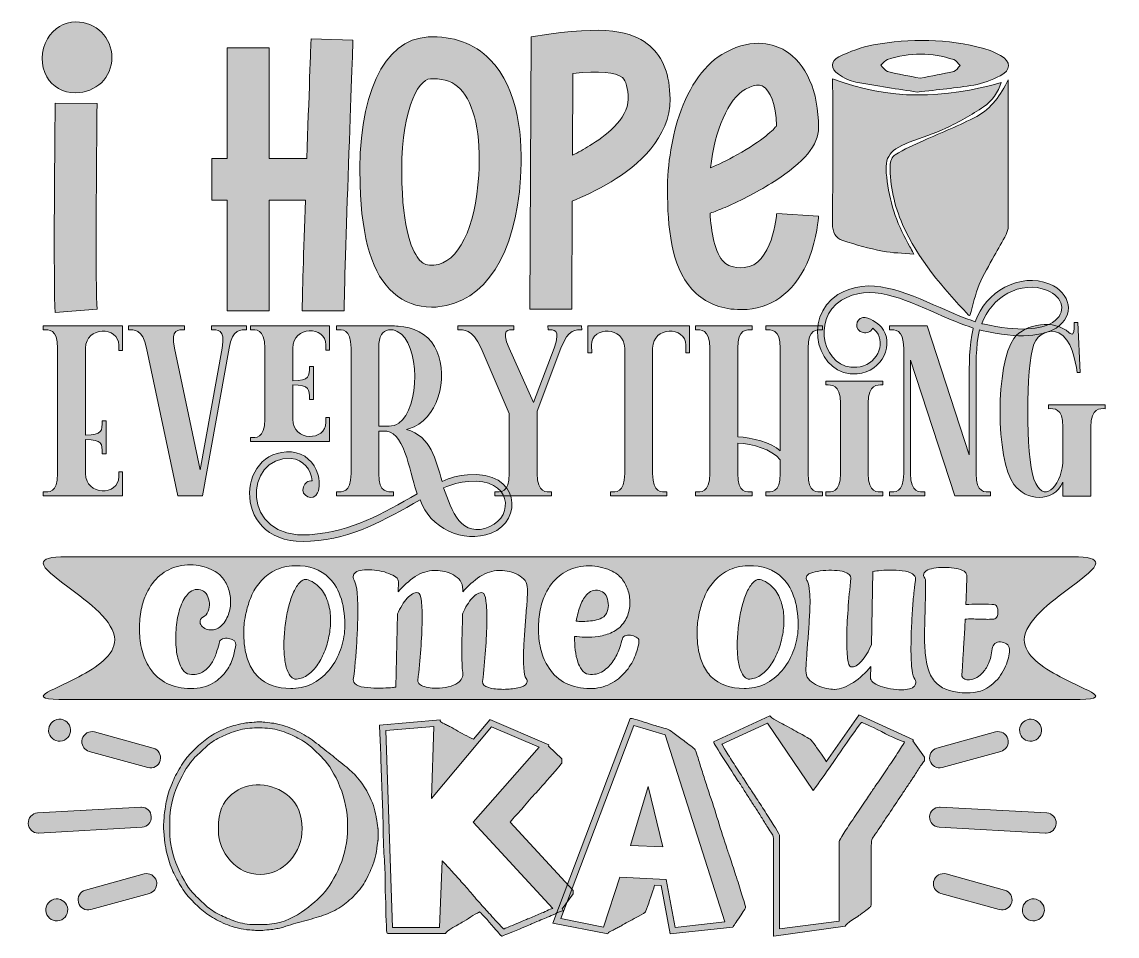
# Model space of a CAD drawing. Header units: inches. Extents: x 82 to 997, y -922 to -158.
import ezdxf

# ---------------------------------------------------------------- set-up
doc = ezdxf.new("R2010")
doc.units = ezdxf.units.IN
doc.header["$MEASUREMENT"] = 0
doc.layers.add('Layer 1', color=7, linetype='Continuous')

# ---------------------------------------------------------------- blocks, each defined once
blk = doc.blocks.new('block 2')
at = {"layer": 'Layer 1', "true_color": 0xffffff}
h = blk.add_hatch(color=7, dxfattribs=at)
h.dxf.hatch_style = 2
edge = h.paths.add_edge_path()
edge.add_spline(control_points=[(380.77, -745.39), (380.77, -745.39), (431.31, -741), (431.31, -741), (431.31, -742.21), (432.13, -743.18), (433.78, -743.91), (435.42, -744.64), (436.66, -745.22), (437.5, -745.66), (438.6, -746.25), (439.8, -746.87), (441.09, -747.53), (442.39, -748.18), (443.57, -748.84), (444.63, -749.5), (446.75, -750.85), (449.12, -752.2), (451.76, -753.53), (454.39, -754.86), (456.87, -756.13), (459.21, -757.34), (459.21, -757.34), (472.92, -741.11), (472.92, -741.11), (472.92, -741.11), (472.92, -740.67), (472.92, -740.67), (472.92, -740.67), (522.09, -761.94), (522.09, -761.94), (522.09, -761.94), (521.81, -763.09), (521.81, -763.09), (521.81, -763.09), (532.94, -773.73), (532.94, -773.73), (532.94, -773.73), (532.94, -777.18), (532.94, -777.18), (532.94, -777.44), (529.61, -781.39), (522.96, -789.02), (516.31, -796.66), (512.49, -800.95), (511.51, -801.9), (509.75, -803.62), (507.91, -805.63), (506, -807.93), (504.08, -810.24), (502.33, -812.34), (500.76, -814.24), (499.23, -816.03), (497.33, -818.07), (495.06, -820.38), (492.79, -822.68), (491.06, -824.73), (489.85, -826.52), (489.85, -826.52), (542.59, -883.58), (542.59, -883.58), (542.59, -883.58), (542.59, -886.38), (542.59, -886.38), (542.59, -886.38), (533.43, -898.98), (533.43, -898.98), (533.43, -898.98), (534.2, -900.41), (534.2, -900.41), (532.37, -900.85), (530.21, -901.68), (527.7, -902.9), (525.2, -904.13), (523.02, -905.09), (521.15, -905.78), (518.01, -907.02), (513.77, -908.81), (508.44, -911.15), (507.01, -911.77), (502.49, -913.67), (494.87, -916.85), (487.25, -920.03), (483.22, -921.62), (482.78, -921.62), (482.45, -921.62), (479.6, -918.45), (474.23, -912.11), (468.86, -905.77), (465.57, -902.2), (464.36, -901.39), (461.88, -902.71), (459.42, -904.14), (456.99, -905.67), (454.56, -907.2), (452.14, -908.68), (449.73, -910.11), (448.63, -910.77), (446.08, -912.25), (442.08, -914.55), (438.08, -916.85), (436.04, -918.5), (435.97, -919.49), (435.97, -919.49), (387.62, -919.49), (387.62, -919.49), (386.85, -919.49), (386.48, -918.01), (386.5, -915.05), (386.51, -912.09), (386.49, -910.22), (386.42, -909.45), (386.27, -908.28), (386.18, -906.47), (386.14, -904), (386.1, -901.53), (386.09, -899.72), (386.09, -898.54), (386.09, -894.82), (385.98, -891.18), (385.76, -887.64), (385.54, -884.09), (385.45, -880.46), (385.48, -876.73), (385.48, -869.71), (385.22, -862.5), (384.69, -855.1), (384.16, -847.7), (383.89, -840.46), (383.89, -833.37), (383.89, -831.51), (383.74, -825.96), (383.43, -816.73), (383.12, -807.5), (382.78, -797.72), (382.41, -787.38), (382.05, -777.04), (381.69, -767.68), (381.34, -759.31), (381, -750.94), (380.8, -746.7), (380.77, -746.59), (380.77, -746.59), (380.77, -745.39), (380.77, -745.39)], knot_values=[0, 0, 0, 0, 1, 1, 1, 2, 2, 2, 3, 3, 3, 4, 4, 4, 5, 5, 5, 6, 6, 6, 7, 7, 7, 8, 8, 8, 9, 9, 9, 10, 10, 10, 11, 11, 11, 12, 12, 12, 13, 13, 13, 14, 14, 14, 15, 15, 15, 16, 16, 16, 17, 17, 17, 18, 18, 18, 19, 19, 19, 20, 20, 20, 21, 21, 21, 22, 22, 22, 23, 23, 23, 24, 24, 24, 25, 25, 25, 26, 26, 26, 27, 27, 27, 28, 28, 28, 29, 29, 29, 30, 30, 30, 31, 31, 31, 32, 32, 32, 33, 33, 33, 34, 34, 34, 35, 35, 35, 36, 36, 36, 37, 37, 37, 38, 38, 38, 39, 39, 39, 40, 40, 40, 41, 41, 41, 42, 42, 42, 43, 43, 43, 44, 44, 44, 45, 45, 45, 46, 46, 46, 47, 47, 47, 48, 48, 48, 48], degree=3, periodic=1)
edge = h.paths.add_edge_path()
edge.add_spline(control_points=[(391.68, -914.5), (391.68, -914.5), (430.98, -914.5), (430.98, -914.5), (430.98, -914.5), (433.17, -858.91), (433.17, -858.91), (433.5, -859.17), (434.94, -860.68), (437.48, -863.43), (440.02, -866.19), (442.78, -869.24), (445.78, -872.59), (448.78, -875.93), (451.57, -879.08), (454.17, -882.02), (456.76, -884.96), (458.3, -886.72), (458.77, -887.31), (459.17, -887.89), (460.73, -889.7), (463.43, -892.73), (466.14, -895.77), (469.03, -898.98), (472.12, -902.38), (475.21, -905.78), (479.27, -910.22), (484.32, -915.7), (484.54, -915.7), (487.74, -914.38), (493.94, -911.73), (500.13, -909.08), (503.81, -907.53), (504.98, -907.1), (506.74, -906.37), (508.44, -905.64), (510.08, -904.93), (511.73, -904.22), (513.46, -903.5), (515.29, -902.76), (516.71, -902.22), (518.44, -901.46), (520.47, -900.49), (522.5, -899.52), (524.15, -898.87), (525.43, -898.54), (525.43, -898.54), (458.99, -826.52), (458.99, -826.52), (458.99, -826.52), (514.08, -763.92), (514.08, -763.92), (514.08, -763.92), (474.4, -746.81), (474.4, -746.81), (474.4, -746.81), (424.24, -806.62), (424.24, -806.62), (424.24, -806.62), (426.1, -746.59), (426.1, -746.59), (426.1, -746.59), (386.09, -750.05), (386.09, -750.05), (386.09, -750.05), (391.68, -914.5), (391.68, -914.5)], knot_values=[0, 0, 0, 0, 1, 1, 1, 2, 2, 2, 3, 3, 3, 4, 4, 4, 5, 5, 5, 6, 6, 6, 7, 7, 7, 8, 8, 8, 9, 9, 9, 10, 10, 10, 11, 11, 11, 12, 12, 12, 13, 13, 13, 14, 14, 14, 15, 15, 15, 16, 16, 16, 17, 17, 17, 18, 18, 18, 19, 19, 19, 20, 20, 20, 21, 21, 21, 22, 22, 22, 22], degree=3, periodic=1)
h = blk.add_hatch(color=7, dxfattribs=at)
h.dxf.hatch_style = 2
edge = h.paths.add_edge_path()
edge.add_spline(control_points=[(571.42, -919.87), (571.42, -919.87), (525.37, -910.71), (525.37, -910.71), (525.37, -910.71), (590.11, -739.85), (590.11, -739.85), (591.76, -739.89), (595.67, -740.91), (601.84, -742.92), (608.02, -744.93), (612.26, -746.25), (614.56, -746.87), (617.26, -747.63), (619.29, -748.23), (620.64, -748.65), (622, -749.07), (623.7, -750.05), (625.74, -751.58), (627.28, -752.79), (628.78, -753.94), (630.24, -755.04), (631.7, -756.13), (633.22, -757.26), (634.79, -758.43), (635.96, -759.35), (637.52, -760.5), (639.47, -761.89), (641.43, -763.28), (642.88, -764.41), (643.83, -765.29), (644.56, -766.05), (645.34, -767.88), (646.16, -770.77), (646.98, -773.65), (647.59, -775.74), (648, -777.02), (649.24, -781.04), (650.5, -785.05), (651.78, -789.05), (653.06, -793.05), (654.37, -797.06), (655.73, -801.08), (658.43, -809.16), (661.01, -817.22), (663.46, -825.25), (665.9, -833.3), (668.48, -841.32), (671.19, -849.32), (671.66, -850.78), (672.72, -853.98), (674.36, -858.91), (676.01, -863.85), (677.72, -869.07), (679.49, -874.59), (681.26, -880.11), (682.86, -885.16), (684.29, -889.75), (685.71, -894.33), (686.42, -896.99), (686.42, -897.72), (686.42, -898.31), (684.82, -900.9), (681.6, -905.51), (678.38, -910.11), (676.45, -912.96), (675.79, -914.06), (675.79, -914.06), (623.55, -919.87), (623.55, -919.87), (623.55, -919.87), (615.98, -879.36), (615.98, -879.36), (615.98, -879.36), (610.39, -878.98), (610.39, -878.98), (610.28, -880.14), (609.57, -882.61), (608.26, -886.38), (606.94, -890.14), (606.04, -892.73), (605.57, -894.16), (604.14, -898.47), (603.26, -900.88), (602.91, -901.39), (602.56, -901.91), (600.51, -903.2), (596.74, -905.29), (594.62, -906.49), (592.43, -907.66), (590.17, -908.79), (587.9, -909.93), (585.78, -911.1), (583.81, -912.3), (582.71, -913), (581.62, -913.6), (580.55, -914.11), (579.47, -914.62), (578.4, -915.19), (577.34, -915.81), (576.64, -916.25), (575.5, -916.82), (573.91, -917.51), (572.32, -918.21), (571.49, -918.99), (571.42, -919.87)], knot_values=[0, 0, 0, 0, 1, 1, 1, 2, 2, 2, 3, 3, 3, 4, 4, 4, 5, 5, 5, 6, 6, 6, 7, 7, 7, 8, 8, 8, 9, 9, 9, 10, 10, 10, 11, 11, 11, 12, 12, 12, 13, 13, 13, 14, 14, 14, 15, 15, 15, 16, 16, 16, 17, 17, 17, 18, 18, 18, 19, 19, 19, 20, 20, 20, 21, 21, 21, 22, 22, 22, 23, 23, 23, 24, 24, 24, 25, 25, 25, 26, 26, 26, 27, 27, 27, 28, 28, 28, 29, 29, 29, 30, 30, 30, 31, 31, 31, 32, 32, 32, 33, 33, 33, 34, 34, 34, 35, 35, 35, 35], degree=3, periodic=1)
h.paths.add_polyline_path([(593.24, -745.77), (532.17, -906.99), (567.8, -914.22), (581.34, -872.45), (620.04, -874.32), (627.55, -914.39), (669.21, -909.84), (619.44, -753.56)])
h.paths.add_polyline_path([(590.39, -845.92), (605.19, -796.86), (617.25, -847.13)])
h = blk.add_hatch(color=7, dxfattribs=at)
h.dxf.hatch_style = 2
edge = h.paths.add_edge_path()
edge.add_spline(control_points=[(709.78, -921.57), (709.78, -912.76), (709.78, -903.94), (709.78, -895.12), (709.78, -886.29), (709.78, -877.44), (709.78, -868.56), (709.78, -864.18), (709.78, -859.77), (709.78, -855.35), (709.78, -850.93), (709.78, -846.51), (709.78, -842.08), (709.78, -839.31), (709.43, -837.44), (708.73, -836.49), (708.04, -835.54), (707.13, -834.19), (705.99, -832.44), (703.51, -828.67), (701.77, -825.93), (700.79, -824.21), (699.25, -821.55), (697.56, -818.85), (695.72, -816.13), (693.87, -813.41), (692.12, -810.71), (690.48, -808.04), (688.76, -805.38), (687.04, -802.68), (685.33, -799.96), (683.61, -797.24), (681.87, -794.56), (680.12, -791.93), (678.88, -790.14), (675.2, -784.47), (669.1, -774.93), (663, -765.4), (659.84, -760.19), (659.62, -759.31), (659.62, -759.31), (706.65, -737.71), (706.65, -737.71), (706.87, -738.48), (708.85, -739.86), (712.6, -741.85), (716.34, -743.84), (718.77, -745.11), (719.86, -745.66), (722.17, -746.98), (724.46, -748.31), (726.74, -749.66), (729.03, -751.02), (731.34, -752.26), (733.68, -753.39), (737.11, -755.15), (739.36, -756.44), (740.42, -757.28), (741.48, -758.12), (743.05, -760.08), (745.13, -763.15), (745.79, -764.14), (747.34, -766.37), (749.79, -769.86), (752.24, -773.35), (753.57, -775.43), (753.79, -776.09), (753.79, -776.09), (781.04, -737.16), (781.04, -737.16), (781.04, -737.16), (780.98, -736.78), (780.98, -736.78), (780.98, -736.78), (826.75, -757.67), (826.75, -757.67), (826.75, -757.67), (826.15, -758.54), (826.15, -758.54), (826.15, -758.54), (835.74, -772.3), (835.74, -772.3), (835.74, -772.3), (835.74, -775.43), (835.74, -775.43), (834.21, -777.18), (832.46, -779.64), (830.51, -782.8), (828.55, -785.96), (826.86, -788.58), (825.44, -790.67), (823.72, -793.26), (822.02, -795.82), (820.34, -798.34), (818.66, -800.86), (816.96, -803.42), (815.24, -806.01), (811.77, -811.17), (808.34, -816.28), (804.96, -821.34), (801.58, -826.4), (798.18, -831.51), (794.74, -836.66), (793.42, -838.67), (792.55, -839.97), (792.11, -840.55), (791.67, -841.13), (791.45, -843), (791.45, -846.14), (791.45, -848.3), (791.45, -850.43), (791.45, -852.55), (791.45, -854.67), (791.45, -856.79), (791.45, -858.91), (791.45, -863.19), (791.45, -867.46), (791.45, -871.71), (791.45, -875.97), (791.45, -880.22), (791.45, -884.46), (791.45, -892.24), (791.32, -896.34), (791.07, -896.76), (790.81, -897.18), (788.44, -899.09), (783.94, -902.49), (782.85, -903.33), (780.21, -905.12), (776.02, -907.86), (771.84, -910.6), (769.71, -912.47), (769.64, -913.46), (769.64, -913.46), (710.05, -921.57), (710.05, -921.57), (710.05, -921.57), (709.78, -921.57), (709.78, -921.57)], knot_values=[0, 0, 0, 0, 1, 1, 1, 2, 2, 2, 3, 3, 3, 4, 4, 4, 5, 5, 5, 6, 6, 6, 7, 7, 7, 8, 8, 8, 9, 9, 9, 10, 10, 10, 11, 11, 11, 12, 12, 12, 13, 13, 13, 14, 14, 14, 15, 15, 15, 16, 16, 16, 17, 17, 17, 18, 18, 18, 19, 19, 19, 20, 20, 20, 21, 21, 21, 22, 22, 22, 23, 23, 23, 24, 24, 24, 25, 25, 25, 26, 26, 26, 27, 27, 27, 28, 28, 28, 29, 29, 29, 30, 30, 30, 31, 31, 31, 32, 32, 32, 33, 33, 33, 34, 34, 34, 35, 35, 35, 36, 36, 36, 37, 37, 37, 38, 38, 38, 39, 39, 39, 40, 40, 40, 41, 41, 41, 42, 42, 42, 43, 43, 43, 44, 44, 44, 45, 45, 45, 46, 46, 46, 46], degree=3, periodic=1)
edge = h.paths.add_edge_path()
edge.add_spline(control_points=[(742.83, -800.04), (742.83, -800.04), (704.79, -743.96), (704.79, -743.96), (704.79, -743.96), (666.75, -761.39), (666.75, -761.39), (666.89, -761.91), (668.08, -763.96), (670.31, -767.56), (672.54, -771.16), (675.05, -775.13), (677.85, -779.48), (680.64, -783.83), (683.31, -787.95), (685.85, -791.85), (688.39, -795.74), (690.04, -798.23), (690.81, -799.33), (691.47, -800.35), (693.08, -802.84), (695.66, -806.78), (698.24, -810.73), (700.93, -814.9), (703.75, -819.31), (706.56, -823.71), (709.1, -827.73), (711.36, -831.37), (713.63, -835), (714.77, -837.02), (714.77, -837.43), (714.77, -837.43), (714.77, -915.7), (714.77, -915.7), (714.77, -915.7), (764.65, -909.07), (764.65, -909.07), (764.65, -909.07), (764.65, -842.41), (764.65, -842.41), (764.65, -841.97), (765.92, -839.77), (768.46, -835.81), (771, -831.84), (773.88, -827.47), (777.09, -822.68), (780.31, -817.89), (783.37, -813.35), (786.27, -809.06), (789.18, -804.76), (791.01, -802.07), (791.78, -800.97), (792.58, -799.73), (794.44, -796.98), (797.35, -792.72), (800.25, -788.47), (803.29, -783.97), (806.47, -779.24), (809.65, -774.5), (812.52, -770.18), (815.08, -766.27), (817.63, -762.36), (819.01, -760.12), (819.19, -759.53), (816.23, -758.84), (809.78, -755.96), (799.84, -750.9), (789.9, -745.84), (784.31, -743.3), (783.06, -743.3), (782.88, -743.3), (779.7, -747.7), (773.53, -756.49), (767.35, -765.28), (763.86, -770.31), (763.06, -771.59), (761.96, -773.24), (758.45, -778.3), (752.53, -786.77), (746.61, -795.25), (743.38, -799.67), (742.83, -800.04)], knot_values=[0, 0, 0, 0, 1, 1, 1, 2, 2, 2, 3, 3, 3, 4, 4, 4, 5, 5, 5, 6, 6, 6, 7, 7, 7, 8, 8, 8, 9, 9, 9, 10, 10, 10, 11, 11, 11, 12, 12, 12, 13, 13, 13, 14, 14, 14, 15, 15, 15, 16, 16, 16, 17, 17, 17, 18, 18, 18, 19, 19, 19, 20, 20, 20, 21, 21, 21, 22, 22, 22, 23, 23, 23, 24, 24, 24, 25, 25, 25, 26, 26, 26, 27, 27, 27, 27], degree=3, periodic=1)
h = blk.add_hatch(color=7, dxfattribs=at)
h.dxf.hatch_style = 2
edge = h.paths.add_edge_path()
edge.add_spline(control_points=[(200.37, -827.61), (200.59, -827.28), (200.76, -825.83), (200.89, -823.25), (201.02, -820.68), (201.14, -819.08), (201.25, -818.46), (201.79, -814.62), (202.29, -811.68), (202.73, -809.63), (203.64, -804.77), (205.23, -799.6), (207.49, -794.12), (209.21, -789.88), (211.53, -785.37), (214.46, -780.58), (217.38, -775.79), (220.3, -771.88), (223.23, -768.85), (226.52, -765.38), (230, -762.13), (233.67, -759.09), (237.34, -756.06), (241.48, -753.39), (246.09, -751.09), (251.71, -748.28), (256.57, -746.37), (260.67, -745.39), (263.52, -744.66), (266.35, -744.07), (269.16, -743.63), (269.75, -743.52), (271.41, -743.38), (274.15, -743.19), (276.89, -743.01), (278.37, -742.85), (278.59, -742.7), (278.59, -742.7), (282.21, -742.7), (282.21, -742.7), (282.39, -742.81), (283.99, -743.02), (287.01, -743.33), (290.02, -743.64), (291.86, -743.85), (292.51, -743.96), (295.29, -744.4), (298.43, -745.17), (301.94, -746.26), (307.39, -748.17), (312.72, -750.61), (317.95, -753.61), (322.12, -756.13), (326.64, -759.33), (331.52, -763.2), (336.39, -767.08), (340.79, -770.55), (344.7, -773.62), (349.96, -777.82), (354.18, -781.31), (357.36, -784.09), (360.54, -786.87), (364.09, -791.16), (368, -796.97), (370.92, -801.28), (373.46, -806.53), (375.62, -812.7), (376.53, -815.55), (377.31, -818.59), (377.97, -821.8), (378.08, -822.35), (378.34, -824.19), (378.74, -827.31), (379.14, -830.44), (379.4, -832.05), (379.51, -832.16), (379.51, -832.16), (379.51, -841.54), (379.51, -841.54), (379.4, -841.72), (379.17, -843.22), (378.82, -846.03), (378.48, -848.85), (378.25, -850.54), (378.14, -851.13), (377.41, -854.71), (376.68, -857.63), (375.94, -859.9), (374.88, -863.04), (373.87, -865.66), (372.9, -867.74), (371.93, -869.82), (370.76, -872.18), (369.37, -874.81), (367.17, -879.05), (364.11, -883.19), (360.19, -887.23), (356.26, -891.26), (352.39, -894.54), (348.59, -897.06), (344.06, -900.1), (339.17, -902.48), (333.93, -904.22), (328.68, -905.96), (323.14, -907.59), (317.29, -909.12), (314.55, -909.89), (311.74, -910.69), (308.85, -911.51), (305.96, -912.33), (303.24, -913.18), (300.68, -914.06), (299.48, -914.46), (298.01, -914.83), (296.27, -915.15), (294.53, -915.48), (293.01, -915.76), (291.69, -915.98), (291.14, -916.09), (289.47, -916.27), (286.68, -916.53), (283.88, -916.78), (282.39, -916.96), (282.21, -917.07), (282.21, -917.07), (278.59, -917.07), (278.59, -917.07), (278.37, -916.96), (276.93, -916.82), (274.26, -916.63), (271.59, -916.45), (269.99, -916.31), (269.44, -916.2), (266.51, -915.76), (263.66, -915.19), (260.89, -914.5), (256.68, -913.47), (251.8, -911.57), (246.25, -908.79), (241.61, -906.49), (237.45, -903.83), (233.78, -900.82), (230.11, -897.81), (226.59, -894.51), (223.23, -890.92), (220.23, -887.82), (217.33, -883.96), (214.54, -879.33), (211.74, -874.71), (209.41, -870.24), (207.55, -865.93), (205.39, -860.89), (203.79, -855.71), (202.73, -850.42), (202.03, -846.94), (201.56, -844), (201.3, -841.59), (201.19, -841.04), (201.05, -839.41), (200.89, -836.68), (200.73, -833.96), (200.55, -832.46), (200.37, -832.16), (200.37, -832.16), (200.37, -827.61), (200.37, -827.61)], knot_values=[0, 0, 0, 0, 1, 1, 1, 2, 2, 2, 3, 3, 3, 4, 4, 4, 5, 5, 5, 6, 6, 6, 7, 7, 7, 8, 8, 8, 9, 9, 9, 10, 10, 10, 11, 11, 11, 12, 12, 12, 13, 13, 13, 14, 14, 14, 15, 15, 15, 16, 16, 16, 17, 17, 17, 18, 18, 18, 19, 19, 19, 20, 20, 20, 21, 21, 21, 22, 22, 22, 23, 23, 23, 24, 24, 24, 25, 25, 25, 26, 26, 26, 27, 27, 27, 28, 28, 28, 29, 29, 29, 30, 30, 30, 31, 31, 31, 32, 32, 32, 33, 33, 33, 34, 34, 34, 35, 35, 35, 36, 36, 36, 37, 37, 37, 38, 38, 38, 39, 39, 39, 40, 40, 40, 41, 41, 41, 42, 42, 42, 43, 43, 43, 44, 44, 44, 45, 45, 45, 46, 46, 46, 47, 47, 47, 48, 48, 48, 49, 49, 49, 50, 50, 50, 51, 51, 51, 52, 52, 52, 53, 53, 53, 54, 54, 54, 55, 55, 55, 55], degree=3, periodic=1)
edge = h.paths.add_edge_path()
edge.add_spline(control_points=[(205.58, -825.8), (205.58, -825.8), (205.58, -833.97), (205.58, -833.97), (205.58, -843.84), (207.83, -853.98), (212.35, -864.39), (216.86, -874.81), (221.58, -882.45), (226.52, -887.31), (229.77, -890.52), (232.95, -893.54), (236.05, -896.35), (239.16, -899.17), (242.91, -901.67), (247.29, -903.86), (251.02, -905.72), (255.44, -907.54), (260.56, -909.32), (265.67, -911.09), (270.97, -911.97), (276.45, -911.97), (276.45, -911.97), (282.81, -911.97), (282.81, -911.97), (293.85, -911.97), (303.69, -909.23), (312.33, -903.75), (320.97, -898.27), (327.98, -892.59), (333.35, -886.7), (338.73, -880.78), (343.51, -872.88), (347.71, -863), (351.92, -853.11), (354.02, -842.52), (354.02, -831.23), (354.02, -831.23), (354.02, -828.49), (354.02, -828.49), (354.02, -817.71), (351.92, -807.17), (347.71, -796.89), (343.51, -786.6), (338.78, -778.72), (333.52, -773.24), (330.08, -769.73), (326.89, -766.63), (323.95, -763.94), (321.01, -761.26), (317.24, -758.69), (312.63, -756.24), (308.69, -754.2), (304.19, -752.29), (299.15, -750.51), (294.1, -748.74), (288.66, -747.86), (282.81, -747.86), (282.81, -747.86), (276.45, -747.86), (276.45, -747.86), (270.97, -747.86), (265.7, -748.72), (260.64, -750.46), (255.58, -752.2), (251.18, -753.99), (247.46, -755.86), (243.03, -758.05), (239.29, -760.54), (236.22, -763.31), (233.15, -766.09), (229.97, -769.1), (226.68, -772.36), (221.71, -777.29), (216.95, -784.96), (212.4, -795.35), (207.85, -805.75), (205.58, -815.9), (205.58, -825.8)], knot_values=[0, 0, 0, 0, 1, 1, 1, 2, 2, 2, 3, 3, 3, 4, 4, 4, 5, 5, 5, 6, 6, 6, 7, 7, 7, 8, 8, 8, 9, 9, 9, 10, 10, 10, 11, 11, 11, 12, 12, 12, 13, 13, 13, 14, 14, 14, 15, 15, 15, 16, 16, 16, 17, 17, 17, 18, 18, 18, 19, 19, 19, 20, 20, 20, 21, 21, 21, 22, 22, 22, 23, 23, 23, 24, 24, 24, 25, 25, 25, 26, 26, 26, 26], degree=3, periodic=1)
edge = h.paths.add_edge_path()
edge.add_spline(control_points=[(246.2, -831.23), (246.2, -818.55), (249.83, -809.29), (257.1, -803.44), (264.38, -797.59), (272.39, -794.85), (281.14, -795.22), (289.89, -795.58), (297.91, -798.9), (305.2, -805.17), (312.5, -811.43), (316.14, -820.32), (316.14, -831.83), (316.14, -841.96), (312.78, -850.86), (306.06, -858.56), (299.33, -866.25), (290.98, -870.1), (281, -870.1), (271.5, -870.1), (263.33, -866.34), (256.47, -858.83), (249.62, -851.32), (246.2, -842.83), (246.2, -833.37), (246.2, -833.37), (246.2, -831.23), (246.2, -831.23)], knot_values=[0, 0, 0, 0, 1, 1, 1, 2, 2, 2, 3, 3, 3, 4, 4, 4, 5, 5, 5, 6, 6, 6, 7, 7, 7, 8, 8, 8, 9, 9, 9, 9], degree=3, periodic=1)
at = {"layer": 'Layer 1', "lineweight": 0}
for points in [[(593.24, -745.77), (532.17, -906.99), (567.8, -914.22), (581.34, -872.45), (620.04, -874.32), (627.55, -914.39), (669.21, -909.84), (619.44, -753.56), (593.24, -745.77)], [(590.39, -845.92), (605.19, -796.86), (617.25, -847.13), (590.39, -845.92)]]:
    blk.add_lwpolyline(points, dxfattribs=at)
for points, knots in [([(380.77, -745.39), (380.77, -745.39), (431.31, -741), (431.31, -741), (431.31, -742.21), (432.13, -743.18), (433.78, -743.91), (435.42, -744.64), (436.66, -745.22), (437.5, -745.66), (438.6, -746.25), (439.8, -746.87), (441.09, -747.53), (442.39, -748.18), (443.57, -748.84), (444.63, -749.5), (446.75, -750.85), (449.12, -752.2), (451.76, -753.53), (454.39, -754.86), (456.87, -756.13), (459.21, -757.34), (459.21, -757.34), (472.92, -741.11), (472.92, -741.11), (472.92, -741.11), (472.92, -740.67), (472.92, -740.67), (472.92, -740.67), (522.09, -761.94), (522.09, -761.94), (522.09, -761.94), (521.81, -763.09), (521.81, -763.09), (521.81, -763.09), (532.94, -773.73), (532.94, -773.73), (532.94, -773.73), (532.94, -777.18), (532.94, -777.18), (532.94, -777.44), (529.61, -781.39), (522.96, -789.02), (516.31, -796.66), (512.49, -800.95), (511.51, -801.9), (509.75, -803.62), (507.91, -805.63), (506, -807.93), (504.08, -810.24), (502.33, -812.34), (500.76, -814.24), (499.23, -816.03), (497.33, -818.07), (495.06, -820.38), (492.79, -822.68), (491.06, -824.73), (489.85, -826.52), (489.85, -826.52), (542.59, -883.58), (542.59, -883.58), (542.59, -883.58), (542.59, -886.38), (542.59, -886.38), (542.59, -886.38), (533.43, -898.98), (533.43, -898.98), (533.43, -898.98), (534.2, -900.41), (534.2, -900.41), (532.37, -900.85), (530.21, -901.68), (527.7, -902.9), (525.2, -904.13), (523.02, -905.09), (521.15, -905.78), (518.01, -907.02), (513.77, -908.81), (508.44, -911.15), (507.01, -911.77), (502.49, -913.67), (494.87, -916.85), (487.25, -920.03), (483.22, -921.62), (482.78, -921.62), (482.45, -921.62), (479.6, -918.45), (474.23, -912.11), (468.86, -905.77), (465.57, -902.2), (464.36, -901.39), (461.88, -902.71), (459.42, -904.14), (456.99, -905.67), (454.56, -907.2), (452.14, -908.68), (449.73, -910.11), (448.63, -910.77), (446.08, -912.25), (442.08, -914.55), (438.08, -916.85), (436.04, -918.5), (435.97, -919.49), (435.97, -919.49), (387.62, -919.49), (387.62, -919.49), (386.85, -919.49), (386.48, -918.01), (386.5, -915.05), (386.51, -912.09), (386.49, -910.22), (386.42, -909.45), (386.27, -908.28), (386.18, -906.47), (386.14, -904), (386.1, -901.53), (386.09, -899.72), (386.09, -898.54), (386.09, -894.82), (385.98, -891.18), (385.76, -887.64), (385.54, -884.09), (385.45, -880.46), (385.48, -876.73), (385.48, -869.71), (385.22, -862.5), (384.69, -855.1), (384.16, -847.7), (383.89, -840.46), (383.89, -833.37), (383.89, -831.51), (383.74, -825.96), (383.43, -816.73), (383.12, -807.5), (382.78, -797.72), (382.41, -787.38), (382.05, -777.04), (381.69, -767.68), (381.34, -759.31), (381, -750.94), (380.8, -746.7), (380.77, -746.59), (380.77, -746.59), (380.77, -745.39), (380.77, -745.39)], [0, 0, 0, 0, 1, 1, 1, 2, 2, 2, 3, 3, 3, 4, 4, 4, 5, 5, 5, 6, 6, 6, 7, 7, 7, 8, 8, 8, 9, 9, 9, 10, 10, 10, 11, 11, 11, 12, 12, 12, 13, 13, 13, 14, 14, 14, 15, 15, 15, 16, 16, 16, 17, 17, 17, 18, 18, 18, 19, 19, 19, 20, 20, 20, 21, 21, 21, 22, 22, 22, 23, 23, 23, 24, 24, 24, 25, 25, 25, 26, 26, 26, 27, 27, 27, 28, 28, 28, 29, 29, 29, 30, 30, 30, 31, 31, 31, 32, 32, 32, 33, 33, 33, 34, 34, 34, 35, 35, 35, 36, 36, 36, 37, 37, 37, 38, 38, 38, 39, 39, 39, 40, 40, 40, 41, 41, 41, 42, 42, 42, 43, 43, 43, 44, 44, 44, 45, 45, 45, 46, 46, 46, 47, 47, 47, 48, 48, 48, 48]), ([(571.42, -919.87), (571.42, -919.87), (525.37, -910.71), (525.37, -910.71), (525.37, -910.71), (590.11, -739.85), (590.11, -739.85), (591.76, -739.89), (595.67, -740.91), (601.84, -742.92), (608.02, -744.93), (612.26, -746.25), (614.56, -746.87), (617.26, -747.63), (619.29, -748.23), (620.64, -748.65), (622, -749.07), (623.7, -750.05), (625.74, -751.58), (627.28, -752.79), (628.78, -753.94), (630.24, -755.04), (631.7, -756.13), (633.22, -757.26), (634.79, -758.43), (635.96, -759.35), (637.52, -760.5), (639.47, -761.89), (641.43, -763.28), (642.88, -764.41), (643.83, -765.29), (644.56, -766.05), (645.34, -767.88), (646.16, -770.77), (646.98, -773.65), (647.59, -775.74), (648, -777.02), (649.24, -781.04), (650.5, -785.05), (651.78, -789.05), (653.06, -793.05), (654.37, -797.06), (655.73, -801.08), (658.43, -809.16), (661.01, -817.22), (663.46, -825.25), (665.9, -833.3), (668.48, -841.32), (671.19, -849.32), (671.66, -850.78), (672.72, -853.98), (674.36, -858.91), (676.01, -863.85), (677.72, -869.07), (679.49, -874.59), (681.26, -880.11), (682.86, -885.16), (684.29, -889.75), (685.71, -894.33), (686.42, -896.99), (686.42, -897.72), (686.42, -898.31), (684.82, -900.9), (681.6, -905.51), (678.38, -910.11), (676.45, -912.96), (675.79, -914.06), (675.79, -914.06), (623.55, -919.87), (623.55, -919.87), (623.55, -919.87), (615.98, -879.36), (615.98, -879.36), (615.98, -879.36), (610.39, -878.98), (610.39, -878.98), (610.28, -880.14), (609.57, -882.61), (608.26, -886.38), (606.94, -890.14), (606.04, -892.73), (605.57, -894.16), (604.14, -898.47), (603.26, -900.88), (602.91, -901.39), (602.56, -901.91), (600.51, -903.2), (596.74, -905.29), (594.62, -906.49), (592.43, -907.66), (590.17, -908.79), (587.9, -909.93), (585.78, -911.1), (583.81, -912.3), (582.71, -913), (581.62, -913.6), (580.55, -914.11), (579.47, -914.62), (578.4, -915.19), (577.34, -915.81), (576.64, -916.25), (575.5, -916.82), (573.91, -917.51), (572.32, -918.21), (571.49, -918.99), (571.42, -919.87)], [0, 0, 0, 0, 1, 1, 1, 2, 2, 2, 3, 3, 3, 4, 4, 4, 5, 5, 5, 6, 6, 6, 7, 7, 7, 8, 8, 8, 9, 9, 9, 10, 10, 10, 11, 11, 11, 12, 12, 12, 13, 13, 13, 14, 14, 14, 15, 15, 15, 16, 16, 16, 17, 17, 17, 18, 18, 18, 19, 19, 19, 20, 20, 20, 21, 21, 21, 22, 22, 22, 23, 23, 23, 24, 24, 24, 25, 25, 25, 26, 26, 26, 27, 27, 27, 28, 28, 28, 29, 29, 29, 30, 30, 30, 31, 31, 31, 32, 32, 32, 33, 33, 33, 34, 34, 34, 35, 35, 35, 35]), ([(709.78, -921.57), (709.78, -912.76), (709.78, -903.94), (709.78, -895.12), (709.78, -886.29), (709.78, -877.44), (709.78, -868.56), (709.78, -864.18), (709.78, -859.77), (709.78, -855.35), (709.78, -850.93), (709.78, -846.51), (709.78, -842.08), (709.78, -839.31), (709.43, -837.44), (708.73, -836.49), (708.04, -835.54), (707.13, -834.19), (705.99, -832.44), (703.51, -828.67), (701.77, -825.93), (700.79, -824.21), (699.25, -821.55), (697.56, -818.85), (695.72, -816.13), (693.87, -813.41), (692.12, -810.71), (690.48, -808.04), (688.76, -805.38), (687.04, -802.68), (685.33, -799.96), (683.61, -797.24), (681.87, -794.56), (680.12, -791.93), (678.88, -790.14), (675.2, -784.47), (669.1, -774.93), (663, -765.4), (659.84, -760.19), (659.62, -759.31), (659.62, -759.31), (706.65, -737.71), (706.65, -737.71), (706.87, -738.48), (708.85, -739.86), (712.6, -741.85), (716.34, -743.84), (718.77, -745.11), (719.86, -745.66), (722.17, -746.98), (724.46, -748.31), (726.74, -749.66), (729.03, -751.02), (731.34, -752.26), (733.68, -753.39), (737.11, -755.15), (739.36, -756.44), (740.42, -757.28), (741.48, -758.12), (743.05, -760.08), (745.13, -763.15), (745.79, -764.14), (747.34, -766.37), (749.79, -769.86), (752.24, -773.35), (753.57, -775.43), (753.79, -776.09), (753.79, -776.09), (781.04, -737.16), (781.04, -737.16), (781.04, -737.16), (780.98, -736.78), (780.98, -736.78), (780.98, -736.78), (826.75, -757.67), (826.75, -757.67), (826.75, -757.67), (826.15, -758.54), (826.15, -758.54), (826.15, -758.54), (835.74, -772.3), (835.74, -772.3), (835.74, -772.3), (835.74, -775.43), (835.74, -775.43), (834.21, -777.18), (832.46, -779.64), (830.51, -782.8), (828.55, -785.96), (826.86, -788.58), (825.44, -790.67), (823.72, -793.26), (822.02, -795.82), (820.34, -798.34), (818.66, -800.86), (816.96, -803.42), (815.24, -806.01), (811.77, -811.17), (808.34, -816.28), (804.96, -821.34), (801.58, -826.4), (798.18, -831.51), (794.74, -836.66), (793.42, -838.67), (792.55, -839.97), (792.11, -840.55), (791.67, -841.13), (791.45, -843), (791.45, -846.14), (791.45, -848.3), (791.45, -850.43), (791.45, -852.55), (791.45, -854.67), (791.45, -856.79), (791.45, -858.91), (791.45, -863.19), (791.45, -867.46), (791.45, -871.71), (791.45, -875.97), (791.45, -880.22), (791.45, -884.46), (791.45, -892.24), (791.32, -896.34), (791.07, -896.76), (790.81, -897.18), (788.44, -899.09), (783.94, -902.49), (782.85, -903.33), (780.21, -905.12), (776.02, -907.86), (771.84, -910.6), (769.71, -912.47), (769.64, -913.46), (769.64, -913.46), (710.05, -921.57), (710.05, -921.57), (710.05, -921.57), (709.78, -921.57), (709.78, -921.57)], [0, 0, 0, 0, 1, 1, 1, 2, 2, 2, 3, 3, 3, 4, 4, 4, 5, 5, 5, 6, 6, 6, 7, 7, 7, 8, 8, 8, 9, 9, 9, 10, 10, 10, 11, 11, 11, 12, 12, 12, 13, 13, 13, 14, 14, 14, 15, 15, 15, 16, 16, 16, 17, 17, 17, 18, 18, 18, 19, 19, 19, 20, 20, 20, 21, 21, 21, 22, 22, 22, 23, 23, 23, 24, 24, 24, 25, 25, 25, 26, 26, 26, 27, 27, 27, 28, 28, 28, 29, 29, 29, 30, 30, 30, 31, 31, 31, 32, 32, 32, 33, 33, 33, 34, 34, 34, 35, 35, 35, 36, 36, 36, 37, 37, 37, 38, 38, 38, 39, 39, 39, 40, 40, 40, 41, 41, 41, 42, 42, 42, 43, 43, 43, 44, 44, 44, 45, 45, 45, 46, 46, 46, 46]), ([(200.37, -827.61), (200.59, -827.28), (200.76, -825.83), (200.89, -823.25), (201.02, -820.68), (201.14, -819.08), (201.25, -818.46), (201.79, -814.62), (202.29, -811.68), (202.73, -809.63), (203.64, -804.77), (205.23, -799.6), (207.49, -794.12), (209.21, -789.88), (211.53, -785.37), (214.46, -780.58), (217.38, -775.79), (220.3, -771.88), (223.23, -768.85), (226.52, -765.38), (230, -762.13), (233.67, -759.09), (237.34, -756.06), (241.48, -753.39), (246.09, -751.09), (251.71, -748.28), (256.57, -746.37), (260.67, -745.39), (263.52, -744.66), (266.35, -744.07), (269.16, -743.63), (269.75, -743.52), (271.41, -743.38), (274.15, -743.19), (276.89, -743.01), (278.37, -742.85), (278.59, -742.7), (278.59, -742.7), (282.21, -742.7), (282.21, -742.7), (282.39, -742.81), (283.99, -743.02), (287.01, -743.33), (290.02, -743.64), (291.86, -743.85), (292.51, -743.96), (295.29, -744.4), (298.43, -745.17), (301.94, -746.26), (307.39, -748.17), (312.72, -750.61), (317.95, -753.61), (322.12, -756.13), (326.64, -759.33), (331.52, -763.2), (336.39, -767.08), (340.79, -770.55), (344.7, -773.62), (349.96, -777.82), (354.18, -781.31), (357.36, -784.09), (360.54, -786.87), (364.09, -791.16), (368, -796.97), (370.92, -801.28), (373.46, -806.53), (375.62, -812.7), (376.53, -815.55), (377.31, -818.59), (377.97, -821.8), (378.08, -822.35), (378.34, -824.19), (378.74, -827.31), (379.14, -830.44), (379.4, -832.05), (379.51, -832.16), (379.51, -832.16), (379.51, -841.54), (379.51, -841.54), (379.4, -841.72), (379.17, -843.22), (378.82, -846.03), (378.48, -848.85), (378.25, -850.54), (378.14, -851.13), (377.41, -854.71), (376.68, -857.63), (375.94, -859.9), (374.88, -863.04), (373.87, -865.66), (372.9, -867.74), (371.93, -869.82), (370.76, -872.18), (369.37, -874.81), (367.17, -879.05), (364.11, -883.19), (360.19, -887.23), (356.26, -891.26), (352.39, -894.54), (348.59, -897.06), (344.06, -900.1), (339.17, -902.48), (333.93, -904.22), (328.68, -905.96), (323.14, -907.59), (317.29, -909.12), (314.55, -909.89), (311.74, -910.69), (308.85, -911.51), (305.96, -912.33), (303.24, -913.18), (300.68, -914.06), (299.48, -914.46), (298.01, -914.83), (296.27, -915.15), (294.53, -915.48), (293.01, -915.76), (291.69, -915.98), (291.14, -916.09), (289.47, -916.27), (286.68, -916.53), (283.88, -916.78), (282.39, -916.96), (282.21, -917.07), (282.21, -917.07), (278.59, -917.07), (278.59, -917.07), (278.37, -916.96), (276.93, -916.82), (274.26, -916.63), (271.59, -916.45), (269.99, -916.31), (269.44, -916.2), (266.51, -915.76), (263.66, -915.19), (260.89, -914.5), (256.68, -913.47), (251.8, -911.57), (246.25, -908.79), (241.61, -906.49), (237.45, -903.83), (233.78, -900.82), (230.11, -897.81), (226.59, -894.51), (223.23, -890.92), (220.23, -887.82), (217.33, -883.96), (214.54, -879.33), (211.74, -874.71), (209.41, -870.24), (207.55, -865.93), (205.39, -860.89), (203.79, -855.71), (202.73, -850.42), (202.03, -846.94), (201.56, -844), (201.3, -841.59), (201.19, -841.04), (201.05, -839.41), (200.89, -836.68), (200.73, -833.96), (200.55, -832.46), (200.37, -832.16), (200.37, -832.16), (200.37, -827.61), (200.37, -827.61)], [0, 0, 0, 0, 1, 1, 1, 2, 2, 2, 3, 3, 3, 4, 4, 4, 5, 5, 5, 6, 6, 6, 7, 7, 7, 8, 8, 8, 9, 9, 9, 10, 10, 10, 11, 11, 11, 12, 12, 12, 13, 13, 13, 14, 14, 14, 15, 15, 15, 16, 16, 16, 17, 17, 17, 18, 18, 18, 19, 19, 19, 20, 20, 20, 21, 21, 21, 22, 22, 22, 23, 23, 23, 24, 24, 24, 25, 25, 25, 26, 26, 26, 27, 27, 27, 28, 28, 28, 29, 29, 29, 30, 30, 30, 31, 31, 31, 32, 32, 32, 33, 33, 33, 34, 34, 34, 35, 35, 35, 36, 36, 36, 37, 37, 37, 38, 38, 38, 39, 39, 39, 40, 40, 40, 41, 41, 41, 42, 42, 42, 43, 43, 43, 44, 44, 44, 45, 45, 45, 46, 46, 46, 47, 47, 47, 48, 48, 48, 49, 49, 49, 50, 50, 50, 51, 51, 51, 52, 52, 52, 53, 53, 53, 54, 54, 54, 55, 55, 55, 55]), ([(205.58, -825.8), (205.58, -825.8), (205.58, -833.97), (205.58, -833.97), (205.58, -843.84), (207.83, -853.98), (212.35, -864.39), (216.86, -874.81), (221.58, -882.45), (226.52, -887.31), (229.77, -890.52), (232.95, -893.54), (236.05, -896.35), (239.16, -899.17), (242.91, -901.67), (247.29, -903.86), (251.02, -905.72), (255.44, -907.54), (260.56, -909.32), (265.67, -911.09), (270.97, -911.97), (276.45, -911.97), (276.45, -911.97), (282.81, -911.97), (282.81, -911.97), (293.85, -911.97), (303.69, -909.23), (312.33, -903.75), (320.97, -898.27), (327.98, -892.59), (333.35, -886.7), (338.73, -880.78), (343.51, -872.88), (347.71, -863), (351.92, -853.11), (354.02, -842.52), (354.02, -831.23), (354.02, -831.23), (354.02, -828.49), (354.02, -828.49), (354.02, -817.71), (351.92, -807.17), (347.71, -796.89), (343.51, -786.6), (338.78, -778.72), (333.52, -773.24), (330.08, -769.73), (326.89, -766.63), (323.95, -763.94), (321.01, -761.26), (317.24, -758.69), (312.63, -756.24), (308.69, -754.2), (304.19, -752.29), (299.15, -750.51), (294.1, -748.74), (288.66, -747.86), (282.81, -747.86), (282.81, -747.86), (276.45, -747.86), (276.45, -747.86), (270.97, -747.86), (265.7, -748.72), (260.64, -750.46), (255.58, -752.2), (251.18, -753.99), (247.46, -755.86), (243.03, -758.05), (239.29, -760.54), (236.22, -763.31), (233.15, -766.09), (229.97, -769.1), (226.68, -772.36), (221.71, -777.29), (216.95, -784.96), (212.4, -795.35), (207.85, -805.75), (205.58, -815.9), (205.58, -825.8)], [0, 0, 0, 0, 1, 1, 1, 2, 2, 2, 3, 3, 3, 4, 4, 4, 5, 5, 5, 6, 6, 6, 7, 7, 7, 8, 8, 8, 9, 9, 9, 10, 10, 10, 11, 11, 11, 12, 12, 12, 13, 13, 13, 14, 14, 14, 15, 15, 15, 16, 16, 16, 17, 17, 17, 18, 18, 18, 19, 19, 19, 20, 20, 20, 21, 21, 21, 22, 22, 22, 23, 23, 23, 24, 24, 24, 25, 25, 25, 26, 26, 26, 26]), ([(391.68, -914.5), (391.68, -914.5), (430.98, -914.5), (430.98, -914.5), (430.98, -914.5), (433.17, -858.91), (433.17, -858.91), (433.5, -859.17), (434.94, -860.68), (437.48, -863.43), (440.02, -866.19), (442.78, -869.24), (445.78, -872.59), (448.78, -875.93), (451.57, -879.08), (454.17, -882.02), (456.76, -884.96), (458.3, -886.72), (458.77, -887.31), (459.17, -887.89), (460.73, -889.7), (463.43, -892.73), (466.14, -895.77), (469.03, -898.98), (472.12, -902.38), (475.21, -905.78), (479.27, -910.22), (484.32, -915.7), (484.54, -915.7), (487.74, -914.38), (493.94, -911.73), (500.13, -909.08), (503.81, -907.53), (504.98, -907.1), (506.74, -906.37), (508.44, -905.64), (510.08, -904.93), (511.73, -904.22), (513.46, -903.5), (515.29, -902.76), (516.71, -902.22), (518.44, -901.46), (520.47, -900.49), (522.5, -899.52), (524.15, -898.87), (525.43, -898.54), (525.43, -898.54), (458.99, -826.52), (458.99, -826.52), (458.99, -826.52), (514.08, -763.92), (514.08, -763.92), (514.08, -763.92), (474.4, -746.81), (474.4, -746.81), (474.4, -746.81), (424.24, -806.62), (424.24, -806.62), (424.24, -806.62), (426.1, -746.59), (426.1, -746.59), (426.1, -746.59), (386.09, -750.05), (386.09, -750.05), (386.09, -750.05), (391.68, -914.5), (391.68, -914.5)], [0, 0, 0, 0, 1, 1, 1, 2, 2, 2, 3, 3, 3, 4, 4, 4, 5, 5, 5, 6, 6, 6, 7, 7, 7, 8, 8, 8, 9, 9, 9, 10, 10, 10, 11, 11, 11, 12, 12, 12, 13, 13, 13, 14, 14, 14, 15, 15, 15, 16, 16, 16, 17, 17, 17, 18, 18, 18, 19, 19, 19, 20, 20, 20, 21, 21, 21, 22, 22, 22, 22]), ([(742.83, -800.04), (742.83, -800.04), (704.79, -743.96), (704.79, -743.96), (704.79, -743.96), (666.75, -761.39), (666.75, -761.39), (666.89, -761.91), (668.08, -763.96), (670.31, -767.56), (672.54, -771.16), (675.05, -775.13), (677.85, -779.48), (680.64, -783.83), (683.31, -787.95), (685.85, -791.85), (688.39, -795.74), (690.04, -798.23), (690.81, -799.33), (691.47, -800.35), (693.08, -802.84), (695.66, -806.78), (698.24, -810.73), (700.93, -814.9), (703.75, -819.31), (706.56, -823.71), (709.1, -827.73), (711.36, -831.37), (713.63, -835), (714.77, -837.02), (714.77, -837.43), (714.77, -837.43), (714.77, -915.7), (714.77, -915.7), (714.77, -915.7), (764.65, -909.07), (764.65, -909.07), (764.65, -909.07), (764.65, -842.41), (764.65, -842.41), (764.65, -841.97), (765.92, -839.77), (768.46, -835.81), (771, -831.84), (773.88, -827.47), (777.09, -822.68), (780.31, -817.89), (783.37, -813.35), (786.27, -809.06), (789.18, -804.76), (791.01, -802.07), (791.78, -800.97), (792.58, -799.73), (794.44, -796.98), (797.35, -792.72), (800.25, -788.47), (803.29, -783.97), (806.47, -779.24), (809.65, -774.5), (812.52, -770.18), (815.08, -766.27), (817.63, -762.36), (819.01, -760.12), (819.19, -759.53), (816.23, -758.84), (809.78, -755.96), (799.84, -750.9), (789.9, -745.84), (784.31, -743.3), (783.06, -743.3), (782.88, -743.3), (779.7, -747.7), (773.53, -756.49), (767.35, -765.28), (763.86, -770.31), (763.06, -771.59), (761.96, -773.24), (758.45, -778.3), (752.53, -786.77), (746.61, -795.25), (743.38, -799.67), (742.83, -800.04)], [0, 0, 0, 0, 1, 1, 1, 2, 2, 2, 3, 3, 3, 4, 4, 4, 5, 5, 5, 6, 6, 6, 7, 7, 7, 8, 8, 8, 9, 9, 9, 10, 10, 10, 11, 11, 11, 12, 12, 12, 13, 13, 13, 14, 14, 14, 15, 15, 15, 16, 16, 16, 17, 17, 17, 18, 18, 18, 19, 19, 19, 20, 20, 20, 21, 21, 21, 22, 22, 22, 23, 23, 23, 24, 24, 24, 25, 25, 25, 26, 26, 26, 27, 27, 27, 27]), ([(246.2, -831.23), (246.2, -818.55), (249.83, -809.29), (257.1, -803.44), (264.38, -797.59), (272.39, -794.85), (281.14, -795.22), (289.89, -795.58), (297.91, -798.9), (305.2, -805.17), (312.5, -811.43), (316.14, -820.32), (316.14, -831.83), (316.14, -841.96), (312.78, -850.86), (306.06, -858.56), (299.33, -866.25), (290.98, -870.1), (281, -870.1), (271.5, -870.1), (263.33, -866.34), (256.47, -858.83), (249.62, -851.32), (246.2, -842.83), (246.2, -833.37), (246.2, -833.37), (246.2, -831.23), (246.2, -831.23)], [0, 0, 0, 0, 1, 1, 1, 2, 2, 2, 3, 3, 3, 4, 4, 4, 5, 5, 5, 6, 6, 6, 7, 7, 7, 8, 8, 8, 9, 9, 9, 9])]:
    blk.add_open_spline(points, degree=3, knots=knots, dxfattribs=at)
blk = doc.blocks.new('block 3')
at = {"layer": 'Layer 1', "true_color": 0xffffff}
h = blk.add_hatch(color=7, dxfattribs=at)
h.dxf.hatch_style = 2
edge = h.paths.add_edge_path()
edge.add_spline(control_points=[(157.26, -188.12), (157.27, -204.87), (144.11, -217.51), (126.67, -217.51), (126.67, -217.51), (126.66, -217.51), (126.66, -217.51), (116.46, -217.51), (107.81, -212.66), (102.92, -204.19), (97.52, -194.85), (97.74, -182.4), (103.46, -172.48), (108.57, -163.63), (117.39, -158.35), (127.05, -158.35), (143.99, -158.35), (157.26, -171.43), (157.26, -188.12)], knot_values=[0, 0, 0, 0, 1, 1, 1, 2, 2, 2, 3, 3, 3, 4, 4, 4, 5, 5, 5, 6, 6, 6, 6], degree=3, periodic=1)
edge = h.paths.add_edge_path()
edge.add_spline(control_points=[(144.93, -226.46), (144.45, -268.72), (143.51, -381.96), (144.86, -398.14), (144.86, -398.14), (110, -401.06), (110, -401.06), (108.26, -380.28), (109.76, -241.79), (109.94, -226.06), (109.94, -226.06), (144.93, -226.46), (144.93, -226.46)], knot_values=[0, 0, 0, 0, 1, 1, 1, 2, 2, 2, 3, 3, 3, 4, 4, 4, 4], degree=3, periodic=1)
h = blk.add_hatch(color=7, dxfattribs=at)
h.dxf.hatch_style = 2
edge = h.paths.add_edge_path()
edge.add_spline(control_points=[(623.37, -222.68), (623.61, -254.96), (596.71, -278.12), (574.09, -291.87), (562.17, -299.12), (550.3, -304.54), (541.77, -308.03), (541.77, -308.03), (541.36, -398.3), (541.36, -398.3), (541.36, -398.3), (506.37, -398.14), (506.37, -398.14), (506.37, -398.14), (507.4, -170.8), (507.4, -170.8), (507.4, -170.8), (522.29, -168.62), (522.29, -168.62), (576.9, -160.62), (594.98, -168.56), (606.37, -178.33), (617.66, -188.02), (623.22, -202.52), (623.37, -222.68)], knot_values=[0, 0, 0, 0, 1, 1, 1, 2, 2, 2, 3, 3, 3, 4, 4, 4, 5, 5, 5, 6, 6, 6, 7, 7, 7, 8, 8, 8, 8], degree=3, periodic=1)
edge = h.paths.add_edge_path()
edge.add_spline(control_points=[(588.38, -222.94), (588.32, -213.63), (586.7, -207.56), (583.59, -204.89), (578.19, -200.26), (564.31, -199.08), (542.25, -201.36), (542.25, -201.36), (541.94, -269.6), (541.94, -269.6), (546.57, -267.33), (551.51, -264.68), (556.41, -261.67), (568.4, -254.32), (588.51, -239.51), (588.38, -222.94)], knot_values=[0, 0, 0, 0, 1, 1, 1, 2, 2, 2, 3, 3, 3, 4, 4, 4, 5, 5, 5, 5], degree=3, periodic=1)
h = blk.add_hatch(color=7, dxfattribs=at)
h.dxf.hatch_style = 2
edge = h.paths.add_edge_path()
edge.add_spline(control_points=[(358.59, -173.73), (358.52, -175.72), (351.24, -373.07), (351.24, -399.6), (351.24, -399.6), (316.25, -399.6), (316.25, -399.6), (316.25, -388.47), (317.44, -349.73), (318.86, -307.29), (318.86, -307.29), (288.63, -307.29), (288.63, -307.29), (288.63, -307.29), (288.63, -399.6), (288.63, -399.6), (288.63, -399.6), (253.64, -399.6), (253.64, -399.6), (253.64, -399.6), (253.64, -307.29), (253.64, -307.29), (253.64, -307.29), (240.74, -307.29), (240.74, -307.29), (240.74, -307.29), (240.74, -272.3), (240.74, -272.3), (240.74, -272.3), (253.64, -272.3), (253.64, -272.3), (253.64, -272.3), (253.64, -179.99), (253.64, -179.99), (253.64, -179.99), (288.63, -179.99), (288.63, -179.99), (288.63, -179.99), (288.63, -272.3), (288.63, -272.3), (288.63, -272.3), (320.05, -272.3), (320.05, -272.3), (321.78, -222.39), (323.48, -176.34), (323.62, -172.44), (323.62, -172.44), (358.59, -173.73), (358.59, -173.73)], knot_values=[0, 0, 0, 0, 1, 1, 1, 2, 2, 2, 3, 3, 3, 4, 4, 4, 5, 5, 5, 6, 6, 6, 7, 7, 7, 8, 8, 8, 9, 9, 9, 10, 10, 10, 11, 11, 11, 12, 12, 12, 13, 13, 13, 14, 14, 14, 15, 15, 15, 16, 16, 16, 16], degree=3, periodic=1)
h = blk.add_hatch(color=7, dxfattribs=at)
h.dxf.hatch_style = 2
edge = h.paths.add_edge_path()
edge.add_spline(control_points=[(498.56, -288.45), (494.61, -352.41), (468.74, -392.72), (429.38, -396.3), (427.65, -396.46), (425.95, -396.54), (424.28, -396.54), (412.16, -396.54), (401.22, -392.48), (392.38, -384.67), (374.87, -369.2), (366.01, -340.43), (364.5, -294.15), (362.07, -220.07), (383.9, -172.85), (421.46, -170.92), (442, -169.86), (459.81, -176.33), (472.96, -189.61), (497.62, -214.53), (500.49, -257.12), (498.56, -288.45)], knot_values=[0, 0, 0, 0, 1, 1, 1, 2, 2, 2, 3, 3, 3, 4, 4, 4, 5, 5, 5, 6, 6, 6, 7, 7, 7, 7], degree=3, periodic=1)
edge = h.paths.add_edge_path()
edge.add_spline(control_points=[(448.09, -214.23), (442.49, -208.57), (435.19, -205.8), (425.85, -205.8), (425, -205.8), (424.14, -205.82), (423.26, -205.87), (412.53, -206.42), (397.56, -234.49), (399.47, -293.01), (400.97, -338.91), (410.19, -353.71), (415.55, -358.45), (417.56, -360.23), (420.4, -361.98), (426.21, -361.46), (446.54, -359.61), (460.88, -330.81), (463.63, -286.3), (465.71, -252.58), (460.05, -226.31), (448.09, -214.23)], knot_values=[0, 0, 0, 0, 1, 1, 1, 2, 2, 2, 3, 3, 3, 4, 4, 4, 5, 5, 5, 6, 6, 6, 7, 7, 7, 7], degree=3, periodic=1)
h = blk.add_hatch(color=7, dxfattribs=at)
h.dxf.hatch_style = 2
edge = h.paths.add_edge_path()
edge.add_spline(control_points=[(712.43, -318.43), (712.43, -318.43), (747.36, -320.5), (747.36, -320.5), (747.26, -322.28), (746.16, -338.42), (739.5, -355.51), (729.35, -381.53), (710.94, -396.74), (687.67, -398.34), (685.85, -398.47), (684.08, -398.53), (682.33, -398.53), (667.48, -398.53), (655.02, -394.02), (645.21, -385.08), (625.38, -366.99), (621.97, -335.54), (621.24, -304.25), (620.71, -281.16), (624.16, -257.2), (630.98, -236.78), (639.51, -211.18), (652.88, -192.86), (669.66, -183.8), (693.47, -170.92), (710.86, -177.24), (719.12, -182.16), (737.06, -192.84), (747.36, -216.33), (747.39, -246.59), (747.4, -261.06), (735.65, -275.33), (710.41, -291.49), (698.12, -299.36), (683.15, -307.27), (669.34, -313.19), (664.57, -315.23), (660.43, -316.85), (656.81, -318.09), (657.78, -332.98), (660.48, -351.64), (668.78, -359.22), (671.13, -361.35), (675.39, -364.12), (685.25, -363.44), (709, -361.8), (712.4, -318.87), (712.43, -318.43)], knot_values=[0, 0, 0, 0, 1, 1, 1, 2, 2, 2, 3, 3, 3, 4, 4, 4, 5, 5, 5, 6, 6, 6, 7, 7, 7, 8, 8, 8, 9, 9, 9, 10, 10, 10, 11, 11, 11, 12, 12, 12, 13, 13, 13, 14, 14, 14, 15, 15, 15, 16, 16, 16, 16], degree=3, periodic=1)
edge = h.paths.add_edge_path()
edge.add_spline(control_points=[(657.21, -280.3), (663.6, -277.49), (671.19, -273.82), (679.2, -269.37), (701.36, -257.05), (710.26, -248.05), (712.38, -244.91), (712.03, -226.83), (706.42, -215.32), (701.21, -212.22), (699.97, -211.48), (698.54, -211.18), (697.03, -211.18), (693.48, -211.18), (689.46, -212.86), (686.29, -214.57), (671.96, -222.32), (660.6, -249.15), (657.21, -280.3)], knot_values=[0, 0, 0, 0, 1, 1, 1, 2, 2, 2, 3, 3, 3, 4, 4, 4, 5, 5, 5, 6, 6, 6, 6], degree=3, periodic=1)
at = {"layer": 'Layer 1', "lineweight": 0}
for points, knots in [([(157.26, -188.12), (157.27, -204.87), (144.11, -217.51), (126.67, -217.51), (126.67, -217.51), (126.66, -217.51), (126.66, -217.51), (116.46, -217.51), (107.81, -212.66), (102.92, -204.19), (97.52, -194.85), (97.74, -182.4), (103.46, -172.48), (108.57, -163.63), (117.39, -158.35), (127.05, -158.35), (143.99, -158.35), (157.26, -171.43), (157.26, -188.12)], [0, 0, 0, 0, 1, 1, 1, 2, 2, 2, 3, 3, 3, 4, 4, 4, 5, 5, 5, 6, 6, 6, 6]), ([(623.37, -222.68), (623.61, -254.96), (596.71, -278.12), (574.09, -291.87), (562.17, -299.12), (550.3, -304.54), (541.77, -308.03), (541.77, -308.03), (541.36, -398.3), (541.36, -398.3), (541.36, -398.3), (506.37, -398.14), (506.37, -398.14), (506.37, -398.14), (507.4, -170.8), (507.4, -170.8), (507.4, -170.8), (522.29, -168.62), (522.29, -168.62), (576.9, -160.62), (594.98, -168.56), (606.37, -178.33), (617.66, -188.02), (623.22, -202.52), (623.37, -222.68)], [0, 0, 0, 0, 1, 1, 1, 2, 2, 2, 3, 3, 3, 4, 4, 4, 5, 5, 5, 6, 6, 6, 7, 7, 7, 8, 8, 8, 8]), ([(358.59, -173.73), (358.52, -175.72), (351.24, -373.07), (351.24, -399.6), (351.24, -399.6), (316.25, -399.6), (316.25, -399.6), (316.25, -388.47), (317.44, -349.73), (318.86, -307.29), (318.86, -307.29), (288.63, -307.29), (288.63, -307.29), (288.63, -307.29), (288.63, -399.6), (288.63, -399.6), (288.63, -399.6), (253.64, -399.6), (253.64, -399.6), (253.64, -399.6), (253.64, -307.29), (253.64, -307.29), (253.64, -307.29), (240.74, -307.29), (240.74, -307.29), (240.74, -307.29), (240.74, -272.3), (240.74, -272.3), (240.74, -272.3), (253.64, -272.3), (253.64, -272.3), (253.64, -272.3), (253.64, -179.99), (253.64, -179.99), (253.64, -179.99), (288.63, -179.99), (288.63, -179.99), (288.63, -179.99), (288.63, -272.3), (288.63, -272.3), (288.63, -272.3), (320.05, -272.3), (320.05, -272.3), (321.78, -222.39), (323.48, -176.34), (323.62, -172.44), (323.62, -172.44), (358.59, -173.73), (358.59, -173.73)], [0, 0, 0, 0, 1, 1, 1, 2, 2, 2, 3, 3, 3, 4, 4, 4, 5, 5, 5, 6, 6, 6, 7, 7, 7, 8, 8, 8, 9, 9, 9, 10, 10, 10, 11, 11, 11, 12, 12, 12, 13, 13, 13, 14, 14, 14, 15, 15, 15, 16, 16, 16, 16]), ([(498.56, -288.45), (494.61, -352.41), (468.74, -392.72), (429.38, -396.3), (427.65, -396.46), (425.95, -396.54), (424.28, -396.54), (412.16, -396.54), (401.22, -392.48), (392.38, -384.67), (374.87, -369.2), (366.01, -340.43), (364.5, -294.15), (362.07, -220.07), (383.9, -172.85), (421.46, -170.92), (442, -169.86), (459.81, -176.33), (472.96, -189.61), (497.62, -214.53), (500.49, -257.12), (498.56, -288.45)], [0, 0, 0, 0, 1, 1, 1, 2, 2, 2, 3, 3, 3, 4, 4, 4, 5, 5, 5, 6, 6, 6, 7, 7, 7, 7]), ([(712.43, -318.43), (712.43, -318.43), (747.36, -320.5), (747.36, -320.5), (747.26, -322.28), (746.16, -338.42), (739.5, -355.51), (729.35, -381.53), (710.94, -396.74), (687.67, -398.34), (685.85, -398.47), (684.08, -398.53), (682.33, -398.53), (667.48, -398.53), (655.02, -394.02), (645.21, -385.08), (625.38, -366.99), (621.97, -335.54), (621.24, -304.25), (620.71, -281.16), (624.16, -257.2), (630.98, -236.78), (639.51, -211.18), (652.88, -192.86), (669.66, -183.8), (693.47, -170.92), (710.86, -177.24), (719.12, -182.16), (737.06, -192.84), (747.36, -216.33), (747.39, -246.59), (747.4, -261.06), (735.65, -275.33), (710.41, -291.49), (698.12, -299.36), (683.15, -307.27), (669.34, -313.19), (664.57, -315.23), (660.43, -316.85), (656.81, -318.09), (657.78, -332.98), (660.48, -351.64), (668.78, -359.22), (671.13, -361.35), (675.39, -364.12), (685.25, -363.44), (709, -361.8), (712.4, -318.87), (712.43, -318.43)], [0, 0, 0, 0, 1, 1, 1, 2, 2, 2, 3, 3, 3, 4, 4, 4, 5, 5, 5, 6, 6, 6, 7, 7, 7, 8, 8, 8, 9, 9, 9, 10, 10, 10, 11, 11, 11, 12, 12, 12, 13, 13, 13, 14, 14, 14, 15, 15, 15, 16, 16, 16, 16]), ([(588.38, -222.94), (588.32, -213.63), (586.7, -207.56), (583.59, -204.89), (578.19, -200.26), (564.31, -199.08), (542.25, -201.36), (542.25, -201.36), (541.94, -269.6), (541.94, -269.6), (546.57, -267.33), (551.51, -264.68), (556.41, -261.67), (568.4, -254.32), (588.51, -239.51), (588.38, -222.94)], [0, 0, 0, 0, 1, 1, 1, 2, 2, 2, 3, 3, 3, 4, 4, 4, 5, 5, 5, 5]), ([(448.09, -214.23), (442.49, -208.57), (435.19, -205.8), (425.85, -205.8), (425, -205.8), (424.14, -205.82), (423.26, -205.87), (412.53, -206.42), (397.56, -234.49), (399.47, -293.01), (400.97, -338.91), (410.19, -353.71), (415.55, -358.45), (417.56, -360.23), (420.4, -361.98), (426.21, -361.46), (446.54, -359.61), (460.88, -330.81), (463.63, -286.3), (465.71, -252.58), (460.05, -226.31), (448.09, -214.23)], [0, 0, 0, 0, 1, 1, 1, 2, 2, 2, 3, 3, 3, 4, 4, 4, 5, 5, 5, 6, 6, 6, 7, 7, 7, 7]), ([(657.21, -280.3), (663.6, -277.49), (671.19, -273.82), (679.2, -269.37), (701.36, -257.05), (710.26, -248.05), (712.38, -244.91), (712.03, -226.83), (706.42, -215.32), (701.21, -212.22), (699.97, -211.48), (698.54, -211.18), (697.03, -211.18), (693.48, -211.18), (689.46, -212.86), (686.29, -214.57), (671.96, -222.32), (660.6, -249.15), (657.21, -280.3)], [0, 0, 0, 0, 1, 1, 1, 2, 2, 2, 3, 3, 3, 4, 4, 4, 5, 5, 5, 6, 6, 6, 6]), ([(144.93, -226.46), (144.45, -268.72), (143.51, -381.96), (144.86, -398.14), (144.86, -398.14), (110, -401.06), (110, -401.06), (108.26, -380.28), (109.76, -241.79), (109.94, -226.06), (109.94, -226.06), (144.93, -226.46), (144.93, -226.46)], [0, 0, 0, 0, 1, 1, 1, 2, 2, 2, 3, 3, 3, 4, 4, 4, 4])]:
    blk.add_open_spline(points, degree=3, knots=knots, dxfattribs=at)
blk = doc.blocks.new('block 4')
at = {"layer": 'Layer 1', "true_color": 0xffffff}
h = blk.add_hatch(color=7, dxfattribs=at)
h.dxf.hatch_style = 2
edge = h.paths.add_edge_path()
edge.add_spline(control_points=[(784.36, -405.12), (789.27, -404.33), (796.92, -409.83), (799.87, -413.17), (811.06, -426.52), (801.24, -450.27), (779.65, -452.23), (746.67, -455.18), (732.93, -405.31), (763.55, -386.08), (789.46, -369.98), (819.1, -383.92), (848.94, -396.87), (859.15, -401.39), (868.97, -405.71), (878.19, -408.65), (886.64, -384.11), (915.1, -366.84), (940.42, -377.24), (957.7, -384.5), (962.22, -403.74), (945.72, -413.95), (935.12, -420.62), (915.1, -423.37), (883.49, -415.91), (882.9, -415.72), (882.51, -415.52), (881.92, -415.52), (878.39, -430.05), (878.98, -444.58), (878.98, -459.3), (878.98, -459.3), (878.98, -535.47), (878.98, -535.47), (878.98, -552.15), (886.64, -550.78), (890.95, -550.78), (890.95, -550.78), (890.95, -554.12), (890.95, -554.12), (881.14, -554.12), (871.13, -554.12), (861.31, -554.12), (861.31, -554.12), (861.11, -554.12), (861.11, -554.12), (861.11, -554.12), (824.21, -440.85), (824.21, -440.85), (824.21, -440.85), (824.21, -535.47), (824.21, -535.47), (824.21, -552.15), (831.86, -550.78), (836.18, -550.78), (836.18, -550.78), (836.18, -554.12), (836.18, -554.12), (826.37, -554.12), (816.36, -554.12), (806.54, -554.12), (806.54, -554.12), (806.54, -550.78), (806.54, -550.78), (810.86, -550.78), (818.52, -552.15), (818.52, -535.47), (818.52, -535.47), (818.52, -430.83), (818.52, -430.83), (818.52, -414.15), (810.86, -415.52), (806.54, -415.52), (806.54, -415.52), (806.54, -412.18), (806.54, -412.18), (817.14, -412.18), (827.55, -412.18), (838.15, -412.18), (838.15, -412.18), (873.29, -519.76), (873.29, -519.76), (873.29, -519.76), (873.29, -459.49), (873.29, -459.49), (873.29, -444.58), (872.89, -428.87), (876.62, -414.34), (876.62, -414.15), (876.62, -413.95), (876.62, -413.95), (867.2, -411.01), (856.99, -406.49), (846.59, -401.98), (818.12, -389.61), (789.85, -376.06), (766.49, -390.79), (740.58, -407.08), (752.16, -449.09), (779.25, -446.74), (795.74, -445.36), (803.99, -427.3), (795.74, -417.09), (794.57, -415.72), (793.98, -415.13), (792.6, -414.15), (791.03, -417.49), (787.69, -418.47), (784.55, -417.68), (776.9, -416.11), (778.08, -406.1), (784.36, -405.12)], knot_values=[0, 0, 0, 0, 1, 1, 1, 2, 2, 2, 3, 3, 3, 4, 4, 4, 5, 5, 5, 6, 6, 6, 7, 7, 7, 8, 8, 8, 9, 9, 9, 10, 10, 10, 11, 11, 11, 12, 12, 12, 13, 13, 13, 14, 14, 14, 15, 15, 15, 16, 16, 16, 17, 17, 17, 18, 18, 18, 19, 19, 19, 20, 20, 20, 21, 21, 21, 22, 22, 22, 23, 23, 23, 24, 24, 24, 25, 25, 25, 26, 26, 26, 27, 27, 27, 28, 28, 28, 29, 29, 29, 30, 30, 30, 31, 31, 31, 32, 32, 32, 33, 33, 33, 34, 34, 34, 35, 35, 35, 36, 36, 36, 37, 37, 37, 37], degree=3, periodic=1)
edge = h.paths.add_edge_path()
edge.add_spline(control_points=[(801.04, -461.46), (796.53, -461.46), (788.87, -460.28), (788.87, -476.77), (788.87, -511.71), (788.87, -500.52), (788.87, -535.47), (788.87, -552.15), (796.53, -550.78), (801.04, -550.78), (801.04, -550.78), (801.04, -554.12), (801.04, -554.12), (785.14, -554.12), (769.44, -554.12), (753.54, -554.12), (753.54, -554.12), (753.54, -550.78), (753.54, -550.78), (758.05, -550.78), (765.71, -552.15), (765.71, -535.47), (765.71, -500.52), (765.71, -511.71), (765.71, -476.77), (765.71, -460.28), (758.05, -461.46), (753.54, -461.46), (753.54, -461.46), (753.54, -458.32), (753.54, -458.32), (769.44, -458.32), (785.14, -458.32), (801.04, -458.32), (801.04, -458.32), (801.04, -461.46), (801.04, -461.46)], knot_values=[0, 0, 0, 0, 1, 1, 1, 2, 2, 2, 3, 3, 3, 4, 4, 4, 5, 5, 5, 6, 6, 6, 7, 7, 7, 8, 8, 8, 9, 9, 9, 10, 10, 10, 11, 11, 11, 12, 12, 12, 12], degree=3, periodic=1)
edge = h.paths.add_edge_path()
edge.add_spline(control_points=[(884.67, -410.42), (914.71, -417.49), (933.36, -415.13), (942.78, -409.24), (955.54, -401.39), (951.22, -387.65), (938.46, -382.54), (916.08, -373.32), (891.15, -388.82), (883.69, -410.22), (883.89, -410.22), (884.28, -410.42), (884.67, -410.42)], knot_values=[0, 0, 0, 0, 1, 1, 1, 2, 2, 2, 3, 3, 3, 4, 4, 4, 4], degree=3, periodic=1)
h = blk.add_hatch(color=7, dxfattribs=at)
h.dxf.hatch_style = 2
edge = h.paths.add_edge_path()
edge.add_spline(control_points=[(951.42, -526.83), (951.42, -516.82), (951.42, -506.61), (951.42, -496.6), (951.42, -479.91), (943.77, -481.29), (939.45, -481.29), (939.45, -481.29), (939.45, -477.95), (939.45, -477.95), (955.15, -477.95), (970.86, -477.95), (986.76, -477.95), (986.76, -477.95), (986.76, -481.29), (986.76, -481.29), (982.44, -481.29), (974.79, -479.91), (974.79, -496.6), (974.79, -496.6), (974.79, -554.31), (974.79, -554.31), (974.79, -554.31), (951.42, -554.31), (951.42, -554.31), (951.42, -554.31), (951.42, -542.53), (951.42, -542.53), (943.38, -560.59), (920.41, -558.04), (910.59, -544.69), (895.08, -524.08), (895.08, -443.4), (910.59, -422.59), (920.01, -409.83), (944.55, -406.69), (956.53, -417.68), (957.9, -419.06), (959.08, -419.25), (959.67, -418.66), (961.43, -417.29), (960.85, -411.4), (960.85, -409.44), (960.85, -409.44), (963.99, -409.44), (963.99, -409.44), (963.99, -409.44), (965.95, -451.05), (965.95, -451.05), (965.95, -451.05), (963.4, -451.05), (963.4, -451.05), (961.63, -440.65), (958.69, -423.37), (948.09, -418.07), (940.63, -414.34), (930.42, -418.47), (927.28, -427.3), (920.41, -446.34), (920.21, -520.35), (927.28, -540.18), (934.74, -561.38), (949.26, -547.25), (951.42, -526.83)], knot_values=[0, 0, 0, 0, 1, 1, 1, 2, 2, 2, 3, 3, 3, 4, 4, 4, 5, 5, 5, 6, 6, 6, 7, 7, 7, 8, 8, 8, 9, 9, 9, 10, 10, 10, 11, 11, 11, 12, 12, 12, 13, 13, 13, 14, 14, 14, 15, 15, 15, 16, 16, 16, 17, 17, 17, 18, 18, 18, 19, 19, 19, 20, 20, 20, 21, 21, 21, 21], degree=3, periodic=1)
h = blk.add_hatch(color=7, dxfattribs=at)
h.dxf.hatch_style = 2
edge = h.paths.add_edge_path()
edge.add_spline(control_points=[(152.61, -518.98), (152.61, -518.98), (149.28, -518.98), (149.28, -518.98), (149.08, -510.34), (149.47, -507.2), (135.34, -507), (135.34, -507), (135.34, -535.47), (135.34, -535.47), (135.34, -554.31), (163.02, -554.31), (163.02, -538.02), (163.02, -538.02), (163.02, -534.09), (163.02, -534.09), (163.02, -534.09), (166.16, -534.09), (166.16, -534.09), (166.16, -534.09), (166.16, -554.12), (166.16, -554.12), (166.16, -554.12), (100, -554.12), (100, -554.12), (100, -554.12), (100, -550.78), (100, -550.78), (104.32, -550.78), (111.98, -552.15), (111.98, -535.47), (111.98, -500.52), (111.98, -465.78), (111.98, -430.83), (111.98, -414.15), (104.32, -415.52), (100, -415.52), (100, -415.52), (100, -412.18), (100, -412.18), (100, -412.18), (166.16, -412.18), (166.16, -412.18), (166.16, -412.18), (166.16, -432.6), (166.16, -432.6), (166.16, -432.6), (163.02, -432.6), (163.02, -432.6), (163.02, -432.21), (163.02, -430.83), (163.02, -428.28), (163.02, -412.18), (135.34, -412.18), (135.34, -430.83), (135.34, -430.83), (135.34, -503.27), (135.34, -503.27), (149.47, -503.08), (149.08, -499.94), (149.28, -491.3), (149.28, -491.3), (152.61, -491.3), (152.61, -491.3), (152.61, -500.52), (152.61, -509.75), (152.61, -518.98)], knot_values=[0, 0, 0, 0, 1, 1, 1, 2, 2, 2, 3, 3, 3, 4, 4, 4, 5, 5, 5, 6, 6, 6, 7, 7, 7, 8, 8, 8, 9, 9, 9, 10, 10, 10, 11, 11, 11, 12, 12, 12, 13, 13, 13, 14, 14, 14, 15, 15, 15, 16, 16, 16, 17, 17, 17, 18, 18, 18, 19, 19, 19, 20, 20, 20, 21, 21, 21, 22, 22, 22, 22], degree=3, periodic=1)
h = blk.add_hatch(color=7, dxfattribs=at)
h.dxf.hatch_style = 2
edge = h.paths.add_edge_path()
edge.add_spline(control_points=[(249.4, -430.83), (252.34, -414.15), (244.88, -415.52), (240.56, -415.52), (240.56, -415.52), (240.56, -412.18), (240.56, -412.18), (250.18, -412.18), (260, -412.18), (269.81, -412.18), (269.81, -412.18), (269.81, -415.52), (269.81, -415.52), (265.3, -415.52), (257.84, -414.15), (255.09, -430.83), (255.09, -430.83), (232.91, -554.12), (232.91, -554.12), (226.04, -554.12), (219.17, -554.12), (212.49, -554.12), (212.49, -554.12), (186.19, -430.83), (186.19, -430.83), (182.85, -414.15), (175.39, -415.52), (171.07, -415.52), (171.07, -415.52), (171.07, -412.18), (171.07, -412.18), (186.78, -412.18), (201.89, -412.18), (217.79, -412.18), (217.79, -412.18), (217.79, -415.52), (217.79, -415.52), (213.28, -415.52), (206.01, -414.15), (209.55, -430.83), (209.55, -430.83), (231.14, -532.33), (231.14, -532.33), (231.14, -532.33), (249.4, -430.83), (249.4, -430.83)], knot_values=[0, 0, 0, 0, 1, 1, 1, 2, 2, 2, 3, 3, 3, 4, 4, 4, 5, 5, 5, 6, 6, 6, 7, 7, 7, 8, 8, 8, 9, 9, 9, 10, 10, 10, 11, 11, 11, 12, 12, 12, 13, 13, 13, 14, 14, 14, 15, 15, 15, 15], degree=3, periodic=1)
h = blk.add_hatch(color=7, dxfattribs=at)
h.dxf.hatch_style = 2
edge = h.paths.add_edge_path()
edge.add_spline(control_points=[(473.98, -585.13), (450.42, -594.36), (422.74, -580.82), (414.7, -557.26), (384.07, -574.73), (359.73, -589.26), (323.02, -592), (256.08, -597.3), (260.2, -513.87), (307.31, -517.41), (318.11, -518.19), (326.55, -526.24), (329.3, -535.86), (330.48, -540.57), (331.07, -547.25), (329.1, -551.56), (325.57, -559.02), (314.38, -554.51), (317.33, -546.46), (318.31, -543.52), (321.06, -541.16), (324.59, -541.55), (324, -532.13), (316.93, -523.69), (306.92, -522.9), (267.66, -519.96), (263.73, -591.02), (322.43, -586.51), (358.35, -583.76), (382.5, -569.23), (412.34, -552.35), (407.04, -539.98), (402.52, -501.5), (386.82, -500.13), (386.82, -500.13), (380.14, -500.13), (380.14, -500.13), (380.14, -500.13), (380.14, -535.47), (380.14, -535.47), (380.14, -551.96), (387.8, -550.78), (392.32, -550.78), (392.32, -550.78), (392.32, -553.92), (392.32, -553.92), (392.32, -553.92), (344.81, -553.92), (344.81, -553.92), (344.81, -553.92), (344.81, -550.78), (344.81, -550.78), (349.32, -550.78), (356.98, -551.96), (356.98, -535.47), (356.98, -535.47), (356.98, -430.64), (356.98, -430.64), (356.98, -414.15), (349.32, -415.33), (344.81, -415.33), (344.81, -415.33), (344.81, -412.18), (344.81, -412.18), (344.81, -412.18), (384.07, -412.18), (384.07, -412.18), (388.39, -412.18), (392.32, -411.99), (396.44, -412.38), (408.61, -413.36), (420.39, -418.27), (426.67, -429.26), (438.45, -449.88), (432.17, -486.19), (409.59, -496.4), (407.63, -497.19), (405.67, -497.97), (403.31, -498.56), (424.12, -504.84), (427.65, -523.69), (432.95, -541.95), (439.82, -539), (446.89, -537.04), (454.35, -536.45), (498.52, -532.72), (500.68, -574.92), (473.98, -585.13)], knot_values=[0, 0, 0, 0, 1, 1, 1, 2, 2, 2, 3, 3, 3, 4, 4, 4, 5, 5, 5, 6, 6, 6, 7, 7, 7, 8, 8, 8, 9, 9, 9, 10, 10, 10, 11, 11, 11, 12, 12, 12, 13, 13, 13, 14, 14, 14, 15, 15, 15, 16, 16, 16, 17, 17, 17, 18, 18, 18, 19, 19, 19, 20, 20, 20, 21, 21, 21, 22, 22, 22, 23, 23, 23, 24, 24, 24, 25, 25, 25, 26, 26, 26, 27, 27, 27, 28, 28, 28, 29, 29, 29, 29], degree=3, periodic=1)
edge = h.paths.add_edge_path()
edge.add_spline(control_points=[(339.12, -508.77), (339.12, -508.77), (272.96, -508.77), (272.96, -508.77), (272.96, -508.77), (272.96, -505.43), (272.96, -505.43), (277.28, -505.43), (284.93, -506.81), (284.93, -490.12), (284.93, -490.12), (284.93, -430.64), (284.93, -430.64), (284.93, -414.15), (277.28, -415.33), (272.96, -415.33), (272.96, -415.33), (272.96, -412.18), (272.96, -412.18), (272.96, -412.18), (339.12, -412.18), (339.12, -412.18), (339.12, -412.18), (339.12, -432.4), (339.12, -432.4), (339.12, -432.4), (335.98, -432.4), (335.98, -432.4), (335.98, -432.01), (335.98, -430.64), (335.98, -428.08), (335.98, -411.99), (308.3, -411.99), (308.3, -430.64), (308.3, -430.64), (308.3, -457.92), (308.3, -457.92), (322.43, -457.73), (322.04, -454.39), (322.43, -445.95), (322.43, -445.95), (325.57, -445.95), (325.57, -445.95), (325.57, -445.95), (325.57, -473.63), (325.57, -473.63), (325.57, -473.63), (322.43, -473.63), (322.43, -473.63), (322.04, -464.99), (322.43, -461.65), (308.3, -461.46), (308.3, -461.46), (308.3, -490.12), (308.3, -490.12), (308.3, -508.77), (335.98, -508.77), (335.98, -492.67), (335.98, -492.67), (335.98, -488.55), (335.98, -488.55), (335.98, -488.55), (339.12, -488.55), (339.12, -488.55), (339.12, -488.55), (339.12, -508.77), (339.12, -508.77)], knot_values=[0, 0, 0, 0, 1, 1, 1, 2, 2, 2, 3, 3, 3, 4, 4, 4, 5, 5, 5, 6, 6, 6, 7, 7, 7, 8, 8, 8, 9, 9, 9, 10, 10, 10, 11, 11, 11, 12, 12, 12, 13, 13, 13, 14, 14, 14, 15, 15, 15, 16, 16, 16, 17, 17, 17, 18, 18, 18, 19, 19, 19, 20, 20, 20, 21, 21, 21, 22, 22, 22, 22], degree=3, periodic=1)
edge = h.paths.add_edge_path()
edge.add_spline(control_points=[(395.65, -416.7), (391.34, -414.54), (384.86, -414.93), (382.3, -419.45), (380.93, -421.8), (380.14, -425.34), (380.14, -430.64), (380.14, -430.64), (380.14, -495.81), (380.14, -495.81), (385.84, -495.81), (391.92, -496.79), (396.83, -493.46), (414.7, -481.09), (414.89, -426.32), (395.65, -416.7)], knot_values=[0, 0, 0, 0, 1, 1, 1, 2, 2, 2, 3, 3, 3, 4, 4, 4, 5, 5, 5, 5], degree=3, periodic=1)
edge = h.paths.add_edge_path()
edge.add_spline(control_points=[(454.94, -541.95), (447.87, -542.53), (441.2, -544.5), (434.33, -547.25), (440.8, -566.29), (449.05, -590.24), (473, -579.64), (493.42, -570.61), (491.26, -539), (454.94, -541.95)], knot_values=[0, 0, 0, 0, 1, 1, 1, 2, 2, 2, 3, 3, 3, 3], degree=3, periodic=1)
h = blk.add_hatch(color=7, dxfattribs=at)
h.dxf.hatch_style = 2
edge = h.paths.add_edge_path()
edge.add_spline(control_points=[(512.46, -483.25), (512.46, -499.94), (512.46, -518.78), (512.46, -535.47), (512.46, -552.15), (520.12, -550.78), (524.44, -550.78), (524.44, -550.78), (524.44, -554.12), (524.44, -554.12), (508.73, -554.12), (492.83, -554.12), (477.13, -554.12), (477.13, -554.12), (477.13, -550.78), (477.13, -550.78), (481.45, -550.78), (489.1, -552.15), (489.1, -535.47), (489.1, -535.47), (489.1, -485.21), (489.1, -485.21), (489.1, -485.21), (465.55, -430.83), (465.55, -430.83), (458.48, -414.15), (450.63, -415.52), (446.31, -415.52), (446.31, -415.52), (446.31, -412.18), (446.31, -412.18), (446.31, -412.18), (493.03, -412.18), (493.03, -412.18), (493.03, -412.18), (492.83, -415.52), (492.83, -415.52), (488.51, -415.52), (481.84, -414.15), (488.91, -430.83), (488.91, -430.83), (509.32, -476.18), (509.32, -476.18), (509.32, -476.18), (526.6, -430.83), (526.6, -430.83), (532.49, -414.15), (525.81, -415.52), (521.49, -415.52), (521.49, -415.52), (521.3, -412.18), (521.3, -412.18), (521.3, -412.18), (549.57, -412.18), (549.57, -412.18), (549.57, -412.18), (549.76, -415.52), (549.76, -415.52), (545.44, -415.52), (538.18, -414.15), (532.29, -430.83), (532.29, -430.83), (512.46, -483.25), (512.46, -483.25)], knot_values=[0, 0, 0, 0, 1, 1, 1, 2, 2, 2, 3, 3, 3, 4, 4, 4, 5, 5, 5, 6, 6, 6, 7, 7, 7, 8, 8, 8, 9, 9, 9, 10, 10, 10, 11, 11, 11, 12, 12, 12, 13, 13, 13, 14, 14, 14, 15, 15, 15, 16, 16, 16, 17, 17, 17, 18, 18, 18, 19, 19, 19, 20, 20, 20, 21, 21, 21, 21], degree=3, periodic=1)
h = blk.add_hatch(color=7, dxfattribs=at)
h.dxf.hatch_style = 2
edge = h.paths.add_edge_path()
edge.add_spline(control_points=[(639.67, -412.18), (639.67, -412.18), (639.67, -425.73), (639.67, -425.73), (639.67, -425.73), (639.67, -434.76), (639.67, -434.76), (639.67, -434.76), (636.53, -434.76), (636.53, -434.76), (636.53, -434.37), (636.53, -430.83), (636.53, -428.28), (636.53, -412.18), (608.85, -412.18), (608.85, -430.83), (608.85, -465.78), (608.85, -500.52), (608.85, -535.47), (608.85, -552.15), (616.51, -550.78), (620.83, -550.78), (620.83, -550.78), (620.83, -554.12), (620.83, -554.12), (605.12, -554.12), (589.22, -554.12), (573.52, -554.12), (573.52, -554.12), (573.52, -550.78), (573.52, -550.78), (577.84, -550.78), (585.49, -552.15), (585.49, -535.47), (585.49, -500.52), (585.49, -465.78), (585.49, -430.83), (585.49, -412.18), (557.81, -411.99), (557.81, -428.28), (557.81, -428.28), (558.01, -434.76), (558.01, -434.76), (558.01, -434.76), (554.67, -434.76), (554.67, -434.76), (554.67, -434.76), (554.67, -425.73), (554.67, -425.73), (554.67, -425.73), (554.67, -412.18), (554.67, -412.18), (554.67, -412.18), (639.67, -412.18), (639.67, -412.18)], knot_values=[0, 0, 0, 0, 1, 1, 1, 2, 2, 2, 3, 3, 3, 4, 4, 4, 5, 5, 5, 6, 6, 6, 7, 7, 7, 8, 8, 8, 9, 9, 9, 10, 10, 10, 11, 11, 11, 12, 12, 12, 13, 13, 13, 14, 14, 14, 15, 15, 15, 16, 16, 16, 17, 17, 17, 18, 18, 18, 18], degree=3, periodic=1)
h = blk.add_hatch(color=7, dxfattribs=at)
h.dxf.hatch_style = 2
edge = h.paths.add_edge_path()
edge.add_spline(control_points=[(750.59, -415.52), (746.27, -415.52), (738.62, -414.15), (738.62, -430.83), (738.62, -465.78), (738.62, -500.52), (738.62, -535.47), (738.62, -552.15), (746.27, -550.78), (750.59, -550.78), (750.59, -550.78), (750.59, -554.12), (750.59, -554.12), (734.89, -554.12), (719.18, -554.12), (703.28, -554.12), (703.28, -554.12), (703.28, -550.78), (703.28, -550.78), (707.6, -550.78), (715.45, -552.15), (715.45, -535.47), (715.45, -535.47), (715.45, -523.88), (715.45, -523.88), (707.8, -514.85), (692.68, -510.93), (679.92, -509.95), (679.92, -509.95), (679.92, -535.47), (679.92, -535.47), (679.92, -552.15), (687.58, -550.78), (691.89, -550.78), (691.89, -550.78), (691.89, -554.12), (691.89, -554.12), (676.19, -554.12), (660.29, -554.12), (644.58, -554.12), (644.58, -554.12), (644.58, -550.78), (644.58, -550.78), (648.9, -550.78), (656.56, -552.15), (656.56, -535.47), (656.56, -500.52), (656.56, -465.78), (656.56, -430.83), (656.56, -414.15), (648.9, -415.52), (644.58, -415.52), (644.58, -415.52), (644.58, -412.18), (644.58, -412.18), (660.29, -412.18), (676.19, -412.18), (691.89, -412.18), (691.89, -412.18), (691.89, -415.52), (691.89, -415.52), (687.58, -415.52), (679.92, -414.15), (679.92, -430.83), (679.92, -430.83), (679.92, -504.65), (679.92, -504.65), (691.89, -505.43), (707.6, -509.55), (715.45, -516.42), (715.45, -516.42), (715.45, -430.83), (715.45, -430.83), (715.45, -414.15), (707.6, -415.52), (703.28, -415.52), (703.28, -415.52), (703.28, -412.18), (703.28, -412.18), (719.18, -412.18), (734.89, -412.18), (750.59, -412.18), (750.59, -412.18), (750.59, -415.52), (750.59, -415.52)], knot_values=[0, 0, 0, 0, 1, 1, 1, 2, 2, 2, 3, 3, 3, 4, 4, 4, 5, 5, 5, 6, 6, 6, 7, 7, 7, 8, 8, 8, 9, 9, 9, 10, 10, 10, 11, 11, 11, 12, 12, 12, 13, 13, 13, 14, 14, 14, 15, 15, 15, 16, 16, 16, 17, 17, 17, 18, 18, 18, 19, 19, 19, 20, 20, 20, 21, 21, 21, 22, 22, 22, 23, 23, 23, 24, 24, 24, 25, 25, 25, 26, 26, 26, 27, 27, 27, 28, 28, 28, 28], degree=3, periodic=1)
at = {"layer": 'Layer 1', "lineweight": 0}
for points, knots in [([(784.36, -405.12), (789.27, -404.33), (796.92, -409.83), (799.87, -413.17), (811.06, -426.52), (801.24, -450.27), (779.65, -452.23), (746.67, -455.18), (732.93, -405.31), (763.55, -386.08), (789.46, -369.98), (819.1, -383.92), (848.94, -396.87), (859.15, -401.39), (868.97, -405.71), (878.19, -408.65), (886.64, -384.11), (915.1, -366.84), (940.42, -377.24), (957.7, -384.5), (962.22, -403.74), (945.72, -413.95), (935.12, -420.62), (915.1, -423.37), (883.49, -415.91), (882.9, -415.72), (882.51, -415.52), (881.92, -415.52), (878.39, -430.05), (878.98, -444.58), (878.98, -459.3), (878.98, -459.3), (878.98, -535.47), (878.98, -535.47), (878.98, -552.15), (886.64, -550.78), (890.95, -550.78), (890.95, -550.78), (890.95, -554.12), (890.95, -554.12), (881.14, -554.12), (871.13, -554.12), (861.31, -554.12), (861.31, -554.12), (861.11, -554.12), (861.11, -554.12), (861.11, -554.12), (824.21, -440.85), (824.21, -440.85), (824.21, -440.85), (824.21, -535.47), (824.21, -535.47), (824.21, -552.15), (831.86, -550.78), (836.18, -550.78), (836.18, -550.78), (836.18, -554.12), (836.18, -554.12), (826.37, -554.12), (816.36, -554.12), (806.54, -554.12), (806.54, -554.12), (806.54, -550.78), (806.54, -550.78), (810.86, -550.78), (818.52, -552.15), (818.52, -535.47), (818.52, -535.47), (818.52, -430.83), (818.52, -430.83), (818.52, -414.15), (810.86, -415.52), (806.54, -415.52), (806.54, -415.52), (806.54, -412.18), (806.54, -412.18), (817.14, -412.18), (827.55, -412.18), (838.15, -412.18), (838.15, -412.18), (873.29, -519.76), (873.29, -519.76), (873.29, -519.76), (873.29, -459.49), (873.29, -459.49), (873.29, -444.58), (872.89, -428.87), (876.62, -414.34), (876.62, -414.15), (876.62, -413.95), (876.62, -413.95), (867.2, -411.01), (856.99, -406.49), (846.59, -401.98), (818.12, -389.61), (789.85, -376.06), (766.49, -390.79), (740.58, -407.08), (752.16, -449.09), (779.25, -446.74), (795.74, -445.36), (803.99, -427.3), (795.74, -417.09), (794.57, -415.72), (793.98, -415.13), (792.6, -414.15), (791.03, -417.49), (787.69, -418.47), (784.55, -417.68), (776.9, -416.11), (778.08, -406.1), (784.36, -405.12)], [0, 0, 0, 0, 1, 1, 1, 2, 2, 2, 3, 3, 3, 4, 4, 4, 5, 5, 5, 6, 6, 6, 7, 7, 7, 8, 8, 8, 9, 9, 9, 10, 10, 10, 11, 11, 11, 12, 12, 12, 13, 13, 13, 14, 14, 14, 15, 15, 15, 16, 16, 16, 17, 17, 17, 18, 18, 18, 19, 19, 19, 20, 20, 20, 21, 21, 21, 22, 22, 22, 23, 23, 23, 24, 24, 24, 25, 25, 25, 26, 26, 26, 27, 27, 27, 28, 28, 28, 29, 29, 29, 30, 30, 30, 31, 31, 31, 32, 32, 32, 33, 33, 33, 34, 34, 34, 35, 35, 35, 36, 36, 36, 37, 37, 37, 37]), ([(884.67, -410.42), (914.71, -417.49), (933.36, -415.13), (942.78, -409.24), (955.54, -401.39), (951.22, -387.65), (938.46, -382.54), (916.08, -373.32), (891.15, -388.82), (883.69, -410.22), (883.89, -410.22), (884.28, -410.42), (884.67, -410.42)], [0, 0, 0, 0, 1, 1, 1, 2, 2, 2, 3, 3, 3, 4, 4, 4, 4]), ([(951.42, -526.83), (951.42, -516.82), (951.42, -506.61), (951.42, -496.6), (951.42, -479.91), (943.77, -481.29), (939.45, -481.29), (939.45, -481.29), (939.45, -477.95), (939.45, -477.95), (955.15, -477.95), (970.86, -477.95), (986.76, -477.95), (986.76, -477.95), (986.76, -481.29), (986.76, -481.29), (982.44, -481.29), (974.79, -479.91), (974.79, -496.6), (974.79, -496.6), (974.79, -554.31), (974.79, -554.31), (974.79, -554.31), (951.42, -554.31), (951.42, -554.31), (951.42, -554.31), (951.42, -542.53), (951.42, -542.53), (943.38, -560.59), (920.41, -558.04), (910.59, -544.69), (895.08, -524.08), (895.08, -443.4), (910.59, -422.59), (920.01, -409.83), (944.55, -406.69), (956.53, -417.68), (957.9, -419.06), (959.08, -419.25), (959.67, -418.66), (961.43, -417.29), (960.85, -411.4), (960.85, -409.44), (960.85, -409.44), (963.99, -409.44), (963.99, -409.44), (963.99, -409.44), (965.95, -451.05), (965.95, -451.05), (965.95, -451.05), (963.4, -451.05), (963.4, -451.05), (961.63, -440.65), (958.69, -423.37), (948.09, -418.07), (940.63, -414.34), (930.42, -418.47), (927.28, -427.3), (920.41, -446.34), (920.21, -520.35), (927.28, -540.18), (934.74, -561.38), (949.26, -547.25), (951.42, -526.83)], [0, 0, 0, 0, 1, 1, 1, 2, 2, 2, 3, 3, 3, 4, 4, 4, 5, 5, 5, 6, 6, 6, 7, 7, 7, 8, 8, 8, 9, 9, 9, 10, 10, 10, 11, 11, 11, 12, 12, 12, 13, 13, 13, 14, 14, 14, 15, 15, 15, 16, 16, 16, 17, 17, 17, 18, 18, 18, 19, 19, 19, 20, 20, 20, 21, 21, 21, 21]), ([(152.61, -518.98), (152.61, -518.98), (149.28, -518.98), (149.28, -518.98), (149.08, -510.34), (149.47, -507.2), (135.34, -507), (135.34, -507), (135.34, -535.47), (135.34, -535.47), (135.34, -554.31), (163.02, -554.31), (163.02, -538.02), (163.02, -538.02), (163.02, -534.09), (163.02, -534.09), (163.02, -534.09), (166.16, -534.09), (166.16, -534.09), (166.16, -534.09), (166.16, -554.12), (166.16, -554.12), (166.16, -554.12), (100, -554.12), (100, -554.12), (100, -554.12), (100, -550.78), (100, -550.78), (104.32, -550.78), (111.98, -552.15), (111.98, -535.47), (111.98, -500.52), (111.98, -465.78), (111.98, -430.83), (111.98, -414.15), (104.32, -415.52), (100, -415.52), (100, -415.52), (100, -412.18), (100, -412.18), (100, -412.18), (166.16, -412.18), (166.16, -412.18), (166.16, -412.18), (166.16, -432.6), (166.16, -432.6), (166.16, -432.6), (163.02, -432.6), (163.02, -432.6), (163.02, -432.21), (163.02, -430.83), (163.02, -428.28), (163.02, -412.18), (135.34, -412.18), (135.34, -430.83), (135.34, -430.83), (135.34, -503.27), (135.34, -503.27), (149.47, -503.08), (149.08, -499.94), (149.28, -491.3), (149.28, -491.3), (152.61, -491.3), (152.61, -491.3), (152.61, -500.52), (152.61, -509.75), (152.61, -518.98)], [0, 0, 0, 0, 1, 1, 1, 2, 2, 2, 3, 3, 3, 4, 4, 4, 5, 5, 5, 6, 6, 6, 7, 7, 7, 8, 8, 8, 9, 9, 9, 10, 10, 10, 11, 11, 11, 12, 12, 12, 13, 13, 13, 14, 14, 14, 15, 15, 15, 16, 16, 16, 17, 17, 17, 18, 18, 18, 19, 19, 19, 20, 20, 20, 21, 21, 21, 22, 22, 22, 22]), ([(249.4, -430.83), (252.34, -414.15), (244.88, -415.52), (240.56, -415.52), (240.56, -415.52), (240.56, -412.18), (240.56, -412.18), (250.18, -412.18), (260, -412.18), (269.81, -412.18), (269.81, -412.18), (269.81, -415.52), (269.81, -415.52), (265.3, -415.52), (257.84, -414.15), (255.09, -430.83), (255.09, -430.83), (232.91, -554.12), (232.91, -554.12), (226.04, -554.12), (219.17, -554.12), (212.49, -554.12), (212.49, -554.12), (186.19, -430.83), (186.19, -430.83), (182.85, -414.15), (175.39, -415.52), (171.07, -415.52), (171.07, -415.52), (171.07, -412.18), (171.07, -412.18), (186.78, -412.18), (201.89, -412.18), (217.79, -412.18), (217.79, -412.18), (217.79, -415.52), (217.79, -415.52), (213.28, -415.52), (206.01, -414.15), (209.55, -430.83), (209.55, -430.83), (231.14, -532.33), (231.14, -532.33), (231.14, -532.33), (249.4, -430.83), (249.4, -430.83)], [0, 0, 0, 0, 1, 1, 1, 2, 2, 2, 3, 3, 3, 4, 4, 4, 5, 5, 5, 6, 6, 6, 7, 7, 7, 8, 8, 8, 9, 9, 9, 10, 10, 10, 11, 11, 11, 12, 12, 12, 13, 13, 13, 14, 14, 14, 15, 15, 15, 15]), ([(473.98, -585.13), (450.42, -594.36), (422.74, -580.82), (414.7, -557.26), (384.07, -574.73), (359.73, -589.26), (323.02, -592), (256.08, -597.3), (260.2, -513.87), (307.31, -517.41), (318.11, -518.19), (326.55, -526.24), (329.3, -535.86), (330.48, -540.57), (331.07, -547.25), (329.1, -551.56), (325.57, -559.02), (314.38, -554.51), (317.33, -546.46), (318.31, -543.52), (321.06, -541.16), (324.59, -541.55), (324, -532.13), (316.93, -523.69), (306.92, -522.9), (267.66, -519.96), (263.73, -591.02), (322.43, -586.51), (358.35, -583.76), (382.5, -569.23), (412.34, -552.35), (407.04, -539.98), (402.52, -501.5), (386.82, -500.13), (386.82, -500.13), (380.14, -500.13), (380.14, -500.13), (380.14, -500.13), (380.14, -535.47), (380.14, -535.47), (380.14, -551.96), (387.8, -550.78), (392.32, -550.78), (392.32, -550.78), (392.32, -553.92), (392.32, -553.92), (392.32, -553.92), (344.81, -553.92), (344.81, -553.92), (344.81, -553.92), (344.81, -550.78), (344.81, -550.78), (349.32, -550.78), (356.98, -551.96), (356.98, -535.47), (356.98, -535.47), (356.98, -430.64), (356.98, -430.64), (356.98, -414.15), (349.32, -415.33), (344.81, -415.33), (344.81, -415.33), (344.81, -412.18), (344.81, -412.18), (344.81, -412.18), (384.07, -412.18), (384.07, -412.18), (388.39, -412.18), (392.32, -411.99), (396.44, -412.38), (408.61, -413.36), (420.39, -418.27), (426.67, -429.26), (438.45, -449.88), (432.17, -486.19), (409.59, -496.4), (407.63, -497.19), (405.67, -497.97), (403.31, -498.56), (424.12, -504.84), (427.65, -523.69), (432.95, -541.95), (439.82, -539), (446.89, -537.04), (454.35, -536.45), (498.52, -532.72), (500.68, -574.92), (473.98, -585.13)], [0, 0, 0, 0, 1, 1, 1, 2, 2, 2, 3, 3, 3, 4, 4, 4, 5, 5, 5, 6, 6, 6, 7, 7, 7, 8, 8, 8, 9, 9, 9, 10, 10, 10, 11, 11, 11, 12, 12, 12, 13, 13, 13, 14, 14, 14, 15, 15, 15, 16, 16, 16, 17, 17, 17, 18, 18, 18, 19, 19, 19, 20, 20, 20, 21, 21, 21, 22, 22, 22, 23, 23, 23, 24, 24, 24, 25, 25, 25, 26, 26, 26, 27, 27, 27, 28, 28, 28, 29, 29, 29, 29]), ([(339.12, -508.77), (339.12, -508.77), (272.96, -508.77), (272.96, -508.77), (272.96, -508.77), (272.96, -505.43), (272.96, -505.43), (277.28, -505.43), (284.93, -506.81), (284.93, -490.12), (284.93, -490.12), (284.93, -430.64), (284.93, -430.64), (284.93, -414.15), (277.28, -415.33), (272.96, -415.33), (272.96, -415.33), (272.96, -412.18), (272.96, -412.18), (272.96, -412.18), (339.12, -412.18), (339.12, -412.18), (339.12, -412.18), (339.12, -432.4), (339.12, -432.4), (339.12, -432.4), (335.98, -432.4), (335.98, -432.4), (335.98, -432.01), (335.98, -430.64), (335.98, -428.08), (335.98, -411.99), (308.3, -411.99), (308.3, -430.64), (308.3, -430.64), (308.3, -457.92), (308.3, -457.92), (322.43, -457.73), (322.04, -454.39), (322.43, -445.95), (322.43, -445.95), (325.57, -445.95), (325.57, -445.95), (325.57, -445.95), (325.57, -473.63), (325.57, -473.63), (325.57, -473.63), (322.43, -473.63), (322.43, -473.63), (322.04, -464.99), (322.43, -461.65), (308.3, -461.46), (308.3, -461.46), (308.3, -490.12), (308.3, -490.12), (308.3, -508.77), (335.98, -508.77), (335.98, -492.67), (335.98, -492.67), (335.98, -488.55), (335.98, -488.55), (335.98, -488.55), (339.12, -488.55), (339.12, -488.55), (339.12, -488.55), (339.12, -508.77), (339.12, -508.77)], [0, 0, 0, 0, 1, 1, 1, 2, 2, 2, 3, 3, 3, 4, 4, 4, 5, 5, 5, 6, 6, 6, 7, 7, 7, 8, 8, 8, 9, 9, 9, 10, 10, 10, 11, 11, 11, 12, 12, 12, 13, 13, 13, 14, 14, 14, 15, 15, 15, 16, 16, 16, 17, 17, 17, 18, 18, 18, 19, 19, 19, 20, 20, 20, 21, 21, 21, 22, 22, 22, 22]), ([(395.65, -416.7), (391.34, -414.54), (384.86, -414.93), (382.3, -419.45), (380.93, -421.8), (380.14, -425.34), (380.14, -430.64), (380.14, -430.64), (380.14, -495.81), (380.14, -495.81), (385.84, -495.81), (391.92, -496.79), (396.83, -493.46), (414.7, -481.09), (414.89, -426.32), (395.65, -416.7)], [0, 0, 0, 0, 1, 1, 1, 2, 2, 2, 3, 3, 3, 4, 4, 4, 5, 5, 5, 5]), ([(512.46, -483.25), (512.46, -499.94), (512.46, -518.78), (512.46, -535.47), (512.46, -552.15), (520.12, -550.78), (524.44, -550.78), (524.44, -550.78), (524.44, -554.12), (524.44, -554.12), (508.73, -554.12), (492.83, -554.12), (477.13, -554.12), (477.13, -554.12), (477.13, -550.78), (477.13, -550.78), (481.45, -550.78), (489.1, -552.15), (489.1, -535.47), (489.1, -535.47), (489.1, -485.21), (489.1, -485.21), (489.1, -485.21), (465.55, -430.83), (465.55, -430.83), (458.48, -414.15), (450.63, -415.52), (446.31, -415.52), (446.31, -415.52), (446.31, -412.18), (446.31, -412.18), (446.31, -412.18), (493.03, -412.18), (493.03, -412.18), (493.03, -412.18), (492.83, -415.52), (492.83, -415.52), (488.51, -415.52), (481.84, -414.15), (488.91, -430.83), (488.91, -430.83), (509.32, -476.18), (509.32, -476.18), (509.32, -476.18), (526.6, -430.83), (526.6, -430.83), (532.49, -414.15), (525.81, -415.52), (521.49, -415.52), (521.49, -415.52), (521.3, -412.18), (521.3, -412.18), (521.3, -412.18), (549.57, -412.18), (549.57, -412.18), (549.57, -412.18), (549.76, -415.52), (549.76, -415.52), (545.44, -415.52), (538.18, -414.15), (532.29, -430.83), (532.29, -430.83), (512.46, -483.25), (512.46, -483.25)], [0, 0, 0, 0, 1, 1, 1, 2, 2, 2, 3, 3, 3, 4, 4, 4, 5, 5, 5, 6, 6, 6, 7, 7, 7, 8, 8, 8, 9, 9, 9, 10, 10, 10, 11, 11, 11, 12, 12, 12, 13, 13, 13, 14, 14, 14, 15, 15, 15, 16, 16, 16, 17, 17, 17, 18, 18, 18, 19, 19, 19, 20, 20, 20, 21, 21, 21, 21]), ([(639.67, -412.18), (639.67, -412.18), (639.67, -425.73), (639.67, -425.73), (639.67, -425.73), (639.67, -434.76), (639.67, -434.76), (639.67, -434.76), (636.53, -434.76), (636.53, -434.76), (636.53, -434.37), (636.53, -430.83), (636.53, -428.28), (636.53, -412.18), (608.85, -412.18), (608.85, -430.83), (608.85, -465.78), (608.85, -500.52), (608.85, -535.47), (608.85, -552.15), (616.51, -550.78), (620.83, -550.78), (620.83, -550.78), (620.83, -554.12), (620.83, -554.12), (605.12, -554.12), (589.22, -554.12), (573.52, -554.12), (573.52, -554.12), (573.52, -550.78), (573.52, -550.78), (577.84, -550.78), (585.49, -552.15), (585.49, -535.47), (585.49, -500.52), (585.49, -465.78), (585.49, -430.83), (585.49, -412.18), (557.81, -411.99), (557.81, -428.28), (557.81, -428.28), (558.01, -434.76), (558.01, -434.76), (558.01, -434.76), (554.67, -434.76), (554.67, -434.76), (554.67, -434.76), (554.67, -425.73), (554.67, -425.73), (554.67, -425.73), (554.67, -412.18), (554.67, -412.18), (554.67, -412.18), (639.67, -412.18), (639.67, -412.18)], [0, 0, 0, 0, 1, 1, 1, 2, 2, 2, 3, 3, 3, 4, 4, 4, 5, 5, 5, 6, 6, 6, 7, 7, 7, 8, 8, 8, 9, 9, 9, 10, 10, 10, 11, 11, 11, 12, 12, 12, 13, 13, 13, 14, 14, 14, 15, 15, 15, 16, 16, 16, 17, 17, 17, 18, 18, 18, 18]), ([(750.59, -415.52), (746.27, -415.52), (738.62, -414.15), (738.62, -430.83), (738.62, -465.78), (738.62, -500.52), (738.62, -535.47), (738.62, -552.15), (746.27, -550.78), (750.59, -550.78), (750.59, -550.78), (750.59, -554.12), (750.59, -554.12), (734.89, -554.12), (719.18, -554.12), (703.28, -554.12), (703.28, -554.12), (703.28, -550.78), (703.28, -550.78), (707.6, -550.78), (715.45, -552.15), (715.45, -535.47), (715.45, -535.47), (715.45, -523.88), (715.45, -523.88), (707.8, -514.85), (692.68, -510.93), (679.92, -509.95), (679.92, -509.95), (679.92, -535.47), (679.92, -535.47), (679.92, -552.15), (687.58, -550.78), (691.89, -550.78), (691.89, -550.78), (691.89, -554.12), (691.89, -554.12), (676.19, -554.12), (660.29, -554.12), (644.58, -554.12), (644.58, -554.12), (644.58, -550.78), (644.58, -550.78), (648.9, -550.78), (656.56, -552.15), (656.56, -535.47), (656.56, -500.52), (656.56, -465.78), (656.56, -430.83), (656.56, -414.15), (648.9, -415.52), (644.58, -415.52), (644.58, -415.52), (644.58, -412.18), (644.58, -412.18), (660.29, -412.18), (676.19, -412.18), (691.89, -412.18), (691.89, -412.18), (691.89, -415.52), (691.89, -415.52), (687.58, -415.52), (679.92, -414.15), (679.92, -430.83), (679.92, -430.83), (679.92, -504.65), (679.92, -504.65), (691.89, -505.43), (707.6, -509.55), (715.45, -516.42), (715.45, -516.42), (715.45, -430.83), (715.45, -430.83), (715.45, -414.15), (707.6, -415.52), (703.28, -415.52), (703.28, -415.52), (703.28, -412.18), (703.28, -412.18), (719.18, -412.18), (734.89, -412.18), (750.59, -412.18), (750.59, -412.18), (750.59, -415.52), (750.59, -415.52)], [0, 0, 0, 0, 1, 1, 1, 2, 2, 2, 3, 3, 3, 4, 4, 4, 5, 5, 5, 6, 6, 6, 7, 7, 7, 8, 8, 8, 9, 9, 9, 10, 10, 10, 11, 11, 11, 12, 12, 12, 13, 13, 13, 14, 14, 14, 15, 15, 15, 16, 16, 16, 17, 17, 17, 18, 18, 18, 19, 19, 19, 20, 20, 20, 21, 21, 21, 22, 22, 22, 23, 23, 23, 24, 24, 24, 25, 25, 25, 26, 26, 26, 27, 27, 27, 28, 28, 28, 28]), ([(801.04, -461.46), (796.53, -461.46), (788.87, -460.28), (788.87, -476.77), (788.87, -511.71), (788.87, -500.52), (788.87, -535.47), (788.87, -552.15), (796.53, -550.78), (801.04, -550.78), (801.04, -550.78), (801.04, -554.12), (801.04, -554.12), (785.14, -554.12), (769.44, -554.12), (753.54, -554.12), (753.54, -554.12), (753.54, -550.78), (753.54, -550.78), (758.05, -550.78), (765.71, -552.15), (765.71, -535.47), (765.71, -500.52), (765.71, -511.71), (765.71, -476.77), (765.71, -460.28), (758.05, -461.46), (753.54, -461.46), (753.54, -461.46), (753.54, -458.32), (753.54, -458.32), (769.44, -458.32), (785.14, -458.32), (801.04, -458.32), (801.04, -458.32), (801.04, -461.46), (801.04, -461.46)], [0, 0, 0, 0, 1, 1, 1, 2, 2, 2, 3, 3, 3, 4, 4, 4, 5, 5, 5, 6, 6, 6, 7, 7, 7, 8, 8, 8, 9, 9, 9, 10, 10, 10, 11, 11, 11, 12, 12, 12, 12]), ([(454.94, -541.95), (447.87, -542.53), (441.2, -544.5), (434.33, -547.25), (440.8, -566.29), (449.05, -590.24), (473, -579.64), (493.42, -570.61), (491.26, -539), (454.94, -541.95)], [0, 0, 0, 0, 1, 1, 1, 2, 2, 2, 3, 3, 3, 3])]:
    blk.add_open_spline(points, degree=3, knots=knots, dxfattribs=at)
blk = doc.blocks.new('block 5')
at = {"layer": 'Layer 1', "true_color": 0x020202}
h = blk.add_hatch(color=18, dxfattribs=at)
h.dxf.hatch_style = 2
edge = h.paths.add_edge_path()
edge.add_spline(control_points=[(949.14, -705.12), (934.19, -697.23), (919.19, -686.93), (919.19, -674.29), (919.19, -659), (941.15, -642.86), (958.41, -630), (969.63, -621.65), (978.85, -614.69), (978.85, -610.22), (978.85, -606.82), (973.48, -604.86), (959.5, -604.86), (959.5, -604.86), (119.37, -604.86), (119.37, -604.86), (105.39, -604.86), (100.02, -606.82), (100.02, -610.22), (100.02, -614.69), (109.24, -621.65), (120.46, -630), (137.72, -642.86), (159.68, -659), (159.68, -674.29), (159.68, -686.93), (144.68, -697.23), (129.73, -705.12), (105.89, -717.68), (82.14, -724.1), (119.37, -724.1), (119.37, -724.1), (959.5, -724.1), (959.5, -724.1), (996.7, -724.1), (972.98, -717.68), (949.14, -705.12)], knot_values=[0, 0, 0, 0, 1, 1, 1, 2, 2, 2, 3, 3, 3, 4, 4, 4, 5, 5, 5, 6, 6, 6, 7, 7, 7, 8, 8, 8, 9, 9, 9, 10, 10, 10, 11, 11, 11, 12, 12, 12, 12], degree=3, periodic=1)
edge = h.paths.add_edge_path()
edge.add_spline(control_points=[(260.76, -678.5), (260.5, -680.67), (259.84, -683.79), (258.75, -687.87), (257.67, -691.95), (255.76, -696), (253.02, -700.01), (250.28, -704.03), (246.48, -707.53), (241.64, -710.53), (236.8, -713.52), (230.55, -715.02), (222.91, -715.02), (221.88, -715.02), (221.06, -714.96), (220.42, -714.83), (205.63, -714.07), (194.73, -707.76), (187.73, -695.9), (185.05, -691.44), (183.14, -686.5), (181.99, -681.09), (180.84, -675.67), (180.27, -670.25), (180.27, -664.83), (180.27, -659.42), (180.78, -654.16), (181.8, -649.06), (182.82, -643.96), (184.29, -639.44), (186.2, -635.49), (192.19, -623.13), (201.17, -615.54), (213.15, -612.73), (216.34, -611.97), (219.56, -611.62), (222.81, -611.68), (226.06, -611.75), (229.15, -612.1), (232.08, -612.73), (235.01, -613.37), (237.69, -614.26), (240.11, -615.41), (242.53, -616.56), (244.57, -617.77), (246.23, -619.04), (248.78, -621.08), (250.92, -623.73), (252.64, -626.98), (254.36, -630.23), (255.5, -633.74), (256.08, -637.49), (256.65, -641.25), (256.55, -645.08), (255.79, -648.97), (255.03, -652.85), (253.43, -656.52), (251.01, -659.96), (249.61, -661.75), (248.24, -663.08), (246.9, -663.97), (245.56, -664.87), (244.29, -665.44), (243.08, -665.7), (241.86, -665.95), (240.75, -666.05), (239.73, -665.98), (238.71, -665.92), (237.88, -665.82), (237.25, -665.7), (235.46, -665.19), (233.99, -664.39), (232.85, -663.3), (231.7, -662.22), (231.06, -660.98), (230.94, -659.58), (230.68, -657.79), (231.44, -656.39), (233.23, -655.37), (235.4, -654.35), (236.89, -652.69), (237.72, -650.4), (238.55, -648.1), (238.9, -645.88), (238.78, -643.71), (238.52, -641.16), (237.85, -638.9), (236.77, -636.92), (235.68, -634.95), (234.31, -633.64), (232.66, -633), (228.58, -631.35), (224.82, -632.11), (221.38, -635.3), (218.7, -637.85), (216.5, -641.51), (214.78, -646.29), (213.06, -651.07), (211.88, -656.23), (211.24, -661.78), (210.6, -667.32), (210.45, -672.86), (210.77, -678.41), (211.08, -683.95), (211.94, -688.77), (213.35, -692.84), (213.98, -695.01), (215.03, -697.18), (216.5, -699.34), (217.96, -701.51), (219.85, -702.72), (222.14, -702.98), (226.47, -703.49), (230.08, -702.88), (232.94, -701.16), (235.81, -699.44), (238.17, -697.24), (240.02, -694.57), (241.86, -691.89), (243.3, -688.99), (244.32, -685.86), (245.34, -682.74), (246.17, -679.97), (246.8, -677.55), (246.8, -677.55), (247.19, -676.02), (247.19, -676.02), (247.44, -674.87), (248.3, -674.01), (249.77, -673.44), (251.23, -672.86), (252.92, -672.77), (254.83, -673.15), (259.17, -674.04), (261.14, -675.83), (260.76, -678.5)], knot_values=[0, 0, 0, 0, 1, 1, 1, 2, 2, 2, 3, 3, 3, 4, 4, 4, 5, 5, 5, 6, 6, 6, 7, 7, 7, 8, 8, 8, 9, 9, 9, 10, 10, 10, 11, 11, 11, 12, 12, 12, 13, 13, 13, 14, 14, 14, 15, 15, 15, 16, 16, 16, 17, 17, 17, 18, 18, 18, 19, 19, 19, 20, 20, 20, 21, 21, 21, 22, 22, 22, 23, 23, 23, 24, 24, 24, 25, 25, 25, 26, 26, 26, 27, 27, 27, 28, 28, 28, 29, 29, 29, 30, 30, 30, 31, 31, 31, 32, 32, 32, 33, 33, 33, 34, 34, 34, 35, 35, 35, 36, 36, 36, 37, 37, 37, 38, 38, 38, 39, 39, 39, 40, 40, 40, 41, 41, 41, 42, 42, 42, 43, 43, 43, 44, 44, 44, 45, 45, 45, 45], degree=3, periodic=1)
edge = h.paths.add_edge_path()
edge.add_spline(control_points=[(351.77, -664.93), (351.51, -670.79), (350.33, -676.66), (348.23, -682.52), (346.13, -688.38), (343.23, -693.7), (339.53, -698.48), (335.83, -703.26), (331.34, -707.15), (326.05, -710.15), (320.76, -713.14), (314.87, -714.7), (308.37, -714.83), (308.37, -714.83), (306.84, -714.83), (306.84, -714.83), (295.11, -714.83), (285.93, -711.58), (279.31, -705.08), (276.25, -702.02), (273.89, -698.55), (272.23, -694.66), (270.57, -690.77), (269.39, -686.95), (268.7, -683.19), (267.99, -679.43), (267.61, -675.92), (267.55, -672.67), (267.48, -669.42), (267.45, -666.84), (267.45, -664.93), (267.45, -664.55), (267.58, -663.02), (267.84, -660.34), (268.09, -657.66), (268.66, -654.41), (269.56, -650.59), (270.45, -646.77), (271.78, -642.66), (273.57, -638.26), (275.35, -633.86), (277.84, -629.78), (281.03, -626.02), (284.21, -622.27), (288.16, -619.11), (292.88, -616.56), (297.6, -614.01), (303.33, -612.61), (310.09, -612.35), (321.94, -611.97), (331.5, -615.41), (338.77, -622.68), (343.36, -627.26), (346.73, -633.16), (348.9, -640.36), (351.07, -647.56), (352.02, -655.75), (351.77, -664.93)], knot_values=[0, 0, 0, 0, 1, 1, 1, 2, 2, 2, 3, 3, 3, 4, 4, 4, 5, 5, 5, 6, 6, 6, 7, 7, 7, 8, 8, 8, 9, 9, 9, 10, 10, 10, 11, 11, 11, 12, 12, 12, 13, 13, 13, 14, 14, 14, 15, 15, 15, 16, 16, 16, 17, 17, 17, 18, 18, 18, 19, 19, 19, 19], degree=3, periodic=1)
edge = h.paths.add_edge_path()
edge.add_spline(control_points=[(501.28, -698.01), (501.53, -701.96), (502.17, -704.83), (503.19, -706.61), (503.95, -707.5), (504.27, -708.33), (504.15, -709.1), (504.02, -709.86), (503.83, -710.43), (503.57, -710.82), (502.55, -712.47), (500.13, -713.68), (496.31, -714.45), (492.48, -715.21), (488.53, -715.6), (484.45, -715.6), (482.16, -715.6), (479.93, -715.5), (477.76, -715.31), (475.59, -715.12), (473.68, -714.7), (472.02, -714.07), (468.33, -713.05), (466.61, -711.39), (466.86, -709.1), (467.88, -700.3), (468.71, -691.54), (469.35, -682.81), (469.98, -674.08), (470.33, -666.21), (470.4, -659.19), (470.46, -652.19), (470.21, -646.45), (469.63, -641.99), (469.06, -637.53), (468.14, -635.17), (466.86, -634.91), (465.46, -634.66), (464.03, -634.95), (462.56, -635.77), (461.09, -636.6), (459.63, -637.81), (458.16, -639.41), (456.7, -641), (455.3, -642.91), (453.96, -645.14), (452.62, -647.37), (451.38, -649.7), (450.23, -652.12), (450.1, -653.14), (450.04, -654.19), (450.04, -655.27), (450.04, -656.36), (450.04, -657.41), (450.04, -658.43), (449.91, -662.51), (449.78, -666.68), (449.66, -670.95), (449.53, -675.22), (449.46, -679.3), (449.46, -683.19), (449.46, -687.08), (449.53, -690.62), (449.66, -693.8), (449.78, -696.99), (449.97, -699.6), (450.23, -701.64), (450.74, -705.08), (449.4, -707.95), (446.21, -710.24), (444.04, -711.77), (441.37, -712.89), (438.18, -713.59), (435, -714.29), (431.75, -714.64), (428.43, -714.64), (425.88, -714.64), (423.49, -714.45), (421.26, -714.07), (419.03, -713.68), (417.22, -713.11), (415.81, -712.34), (414.54, -711.71), (413.71, -711.01), (413.33, -710.24), (412.95, -709.48), (412.75, -708.78), (412.75, -708.14), (413.77, -699.47), (414.6, -690.84), (415.24, -682.23), (415.88, -673.63), (416.26, -665.86), (416.39, -658.91), (416.51, -651.96), (416.29, -646.29), (415.72, -641.89), (415.15, -637.49), (414.22, -635.17), (412.95, -634.91), (411.42, -634.66), (409.89, -634.98), (408.36, -635.87), (406.83, -636.76), (405.33, -638.01), (403.87, -639.6), (402.4, -641.19), (400.96, -643.13), (399.56, -645.43), (398.16, -647.72), (396.89, -650.15), (395.74, -652.69), (395.74, -652.69), (394.4, -713.68), (394.4, -713.68), (394.4, -713.68), (393.25, -713.87), (393.25, -713.87), (392.61, -714), (390.89, -714.16), (388.09, -714.35), (385.29, -714.54), (382.23, -714.64), (378.91, -714.64), (375.22, -714.64), (371.55, -714.38), (367.92, -713.87), (364.29, -713.36), (361.71, -712.28), (360.18, -710.62), (359.03, -709.35), (358.65, -707.82), (359.03, -706.04), (359.28, -704.38), (359.63, -701.48), (360.08, -697.34), (360.53, -693.2), (360.94, -688.48), (361.32, -683.19), (361.71, -677.9), (362.02, -672.26), (362.28, -666.27), (362.53, -660.28), (362.66, -654.61), (362.66, -649.25), (362.66, -643.9), (362.47, -639.12), (362.09, -634.91), (361.71, -630.71), (361.07, -627.65), (360.18, -625.74), (359.16, -623.95), (358.71, -622.52), (358.84, -621.43), (358.96, -620.35), (359.28, -619.49), (359.8, -618.85), (360.81, -617.58), (362.44, -616.72), (364.67, -616.27), (366.9, -615.83), (369.42, -615.64), (372.22, -615.7), (375.02, -615.76), (377.86, -616.08), (380.73, -616.65), (383.6, -617.23), (386.18, -617.96), (388.47, -618.85), (393.83, -620.76), (396.5, -623.06), (396.5, -625.74), (396.5, -625.74), (396.31, -634.15), (396.31, -634.15), (400.52, -629.18), (405.27, -624.97), (410.56, -621.53), (415.84, -618.09), (421.17, -616.37), (426.52, -616.37), (428.43, -616.24), (430.69, -616.4), (433.31, -616.85), (435.92, -617.29), (438.41, -618.06), (440.76, -619.14), (443.12, -620.22), (445.19, -621.66), (446.98, -623.44), (448.76, -625.23), (449.78, -627.39), (450.04, -629.94), (450.16, -630.45), (450.23, -631.06), (450.23, -631.76), (450.23, -632.46), (450.29, -633.26), (450.42, -634.15), (454.63, -629.18), (459.37, -624.97), (464.66, -621.53), (469.95, -618.09), (475.21, -616.37), (480.44, -616.37), (482.35, -616.24), (484.64, -616.4), (487.32, -616.85), (490, -617.29), (492.51, -618.06), (494.87, -619.14), (497.23, -620.22), (499.3, -621.66), (501.09, -623.44), (502.87, -625.23), (503.89, -627.39), (504.15, -629.94), (504.4, -631.85), (504.4, -634.91), (504.15, -639.12), (503.89, -643.32), (503.51, -648.3), (503, -654.03), (502.62, -658.88), (502.23, -663.97), (501.85, -669.33), (501.47, -674.68), (501.21, -679.81), (501.09, -684.72), (500.96, -689.63), (501.02, -694.06), (501.28, -698.01)], knot_values=[0, 0, 0, 0, 1, 1, 1, 2, 2, 2, 3, 3, 3, 4, 4, 4, 5, 5, 5, 6, 6, 6, 7, 7, 7, 8, 8, 8, 9, 9, 9, 10, 10, 10, 11, 11, 11, 12, 12, 12, 13, 13, 13, 14, 14, 14, 15, 15, 15, 16, 16, 16, 17, 17, 17, 18, 18, 18, 19, 19, 19, 20, 20, 20, 21, 21, 21, 22, 22, 22, 23, 23, 23, 24, 24, 24, 25, 25, 25, 26, 26, 26, 27, 27, 27, 28, 28, 28, 29, 29, 29, 30, 30, 30, 31, 31, 31, 32, 32, 32, 33, 33, 33, 34, 34, 34, 35, 35, 35, 36, 36, 36, 37, 37, 37, 38, 38, 38, 39, 39, 39, 40, 40, 40, 41, 41, 41, 42, 42, 42, 43, 43, 43, 44, 44, 44, 45, 45, 45, 46, 46, 46, 47, 47, 47, 48, 48, 48, 49, 49, 49, 50, 50, 50, 51, 51, 51, 52, 52, 52, 53, 53, 53, 54, 54, 54, 55, 55, 55, 56, 56, 56, 57, 57, 57, 58, 58, 58, 59, 59, 59, 60, 60, 60, 61, 61, 61, 62, 62, 62, 63, 63, 63, 64, 64, 64, 65, 65, 65, 66, 66, 66, 67, 67, 67, 68, 68, 68, 69, 69, 69, 70, 70, 70, 71, 71, 71, 72, 72, 72, 73, 73, 73, 74, 74, 74, 75, 75, 75, 76, 76, 76, 77, 77, 77, 77], degree=3, periodic=1)
edge = h.paths.add_edge_path()
edge.add_spline(control_points=[(593.81, -688.64), (591.9, -693.23), (589.26, -697.46), (585.88, -701.35), (582.5, -705.24), (578.33, -708.49), (573.36, -711.1), (568.39, -713.71), (562.58, -715.02), (555.96, -715.02), (555.06, -715.02), (554.36, -714.96), (553.85, -714.83), (546.59, -714.45), (540.15, -712.66), (534.54, -709.48), (528.93, -706.29), (524.41, -701.7), (520.97, -695.71), (518.29, -691.38), (516.38, -686.53), (515.23, -681.18), (514.09, -675.83), (513.51, -670.44), (513.51, -665.03), (513.51, -659.61), (514.02, -654.35), (515.04, -649.25), (516.06, -644.16), (517.53, -639.69), (519.44, -635.87), (522.37, -629.75), (526.13, -624.84), (530.72, -621.15), (535.31, -617.45), (540.47, -614.9), (546.21, -613.5), (549.39, -612.73), (552.61, -612.38), (555.86, -612.45), (559.11, -612.51), (562.2, -612.86), (565.13, -613.5), (568.07, -614.14), (570.74, -615), (573.17, -616.08), (575.59, -617.16), (577.69, -618.35), (579.47, -619.62), (582.02, -621.66), (584.16, -624.27), (585.88, -627.46), (587.6, -630.64), (588.78, -634.09), (589.42, -637.78), (590.05, -641.48), (589.99, -645.3), (589.23, -649.25), (588.46, -653.2), (586.87, -656.9), (584.45, -660.34), (581.89, -663.78), (578.77, -666.33), (575.08, -667.99), (571.38, -669.65), (567.59, -670.79), (563.7, -671.43), (559.81, -672.07), (556.08, -672.29), (552.52, -672.1), (548.95, -671.91), (546.02, -671.69), (543.72, -671.43), (543.46, -679.59), (544.36, -686.73), (546.4, -692.84), (547.16, -695.01), (548.25, -697.18), (549.65, -699.34), (551.05, -701.51), (552.9, -702.72), (555.19, -702.98), (559.91, -703.62), (563.99, -702.76), (567.43, -700.4), (570.87, -698.04), (573.71, -695.2), (575.94, -691.89), (578.17, -688.57), (579.89, -685.13), (581.1, -681.56), (582.31, -678), (583.17, -675.25), (583.68, -673.34), (584.06, -671.94), (585.05, -671.05), (586.64, -670.66), (588.24, -670.28), (589.86, -670.28), (591.52, -670.66), (593.43, -671.05), (594.93, -671.69), (596.01, -672.58), (597.09, -673.47), (597.57, -674.56), (597.45, -675.83), (596.94, -679.78), (595.73, -684.05), (593.81, -688.64)], knot_values=[0, 0, 0, 0, 1, 1, 1, 2, 2, 2, 3, 3, 3, 4, 4, 4, 5, 5, 5, 6, 6, 6, 7, 7, 7, 8, 8, 8, 9, 9, 9, 10, 10, 10, 11, 11, 11, 12, 12, 12, 13, 13, 13, 14, 14, 14, 15, 15, 15, 16, 16, 16, 17, 17, 17, 18, 18, 18, 19, 19, 19, 20, 20, 20, 21, 21, 21, 22, 22, 22, 23, 23, 23, 24, 24, 24, 25, 25, 25, 26, 26, 26, 27, 27, 27, 28, 28, 28, 29, 29, 29, 30, 30, 30, 31, 31, 31, 32, 32, 32, 33, 33, 33, 34, 34, 34, 35, 35, 35, 36, 36, 36, 36], degree=3, periodic=1)
edge = h.paths.add_edge_path()
edge.add_spline(control_points=[(730.32, -664.93), (730.06, -670.79), (728.89, -676.66), (726.78, -682.52), (724.68, -688.38), (721.78, -693.7), (718.08, -698.48), (714.39, -703.26), (709.89, -707.15), (704.61, -710.15), (699.32, -713.14), (693.42, -714.7), (686.92, -714.83), (686.92, -714.83), (685.39, -714.83), (685.39, -714.83), (673.66, -714.83), (664.49, -711.58), (657.86, -705.08), (654.8, -702.02), (652.44, -698.55), (650.78, -694.66), (649.13, -690.77), (647.95, -686.95), (647.25, -683.19), (646.55, -679.43), (646.16, -675.92), (646.1, -672.67), (646.04, -669.42), (646.01, -666.84), (646.01, -664.93), (646.01, -664.55), (646.13, -663.02), (646.39, -660.34), (646.64, -657.66), (647.22, -654.41), (648.11, -650.59), (649, -646.77), (650.34, -642.66), (652.12, -638.26), (653.91, -633.86), (656.39, -629.78), (659.58, -626.02), (662.77, -622.27), (666.72, -619.11), (671.43, -616.56), (676.15, -614.01), (681.88, -612.61), (688.64, -612.35), (700.5, -611.97), (710.05, -615.41), (717.32, -622.68), (721.91, -627.26), (725.28, -633.16), (727.45, -640.36), (729.62, -647.56), (730.58, -655.75), (730.32, -664.93)], knot_values=[0, 0, 0, 0, 1, 1, 1, 2, 2, 2, 3, 3, 3, 4, 4, 4, 5, 5, 5, 6, 6, 6, 7, 7, 7, 8, 8, 8, 9, 9, 9, 10, 10, 10, 11, 11, 11, 12, 12, 12, 13, 13, 13, 14, 14, 14, 15, 15, 15, 16, 16, 16, 17, 17, 17, 18, 18, 18, 19, 19, 19, 19], degree=3, periodic=1)
edge = h.paths.add_edge_path()
edge.add_spline(control_points=[(827.44, -712.92), (826.55, -713.94), (825.15, -714.7), (823.24, -715.21), (821.33, -715.72), (819.16, -715.98), (816.74, -715.98), (813.8, -715.98), (810.71, -715.69), (807.46, -715.12), (804.21, -714.54), (801.31, -713.81), (798.77, -712.92), (793.41, -710.88), (790.73, -708.52), (790.73, -705.85), (790.73, -705.85), (791.12, -696.67), (791.12, -696.67), (786.78, -701.9), (781.91, -706.29), (776.49, -709.86), (771.07, -713.43), (765.81, -715.34), (760.72, -715.6), (760.72, -715.6), (760.53, -715.6), (760.53, -715.6), (758.74, -715.6), (756.57, -715.34), (754.03, -714.83), (751.48, -714.32), (748.99, -713.52), (746.57, -712.44), (744.15, -711.36), (742.01, -709.95), (740.16, -708.24), (738.32, -706.51), (737.26, -704.38), (737.01, -701.83), (736.75, -699.92), (736.79, -696.92), (737.11, -692.84), (737.42, -688.77), (737.77, -684.05), (738.16, -678.7), (738.54, -673.85), (738.92, -668.72), (739.3, -663.3), (739.69, -657.89), (739.97, -652.69), (740.16, -647.72), (740.36, -642.75), (740.29, -638.26), (739.97, -634.24), (739.65, -630.23), (739.05, -627.26), (738.16, -625.35), (737.39, -624.34), (737.04, -623.44), (737.11, -622.68), (737.17, -621.91), (737.33, -621.34), (737.58, -620.96), (738.35, -619.68), (740, -618.69), (742.56, -617.99), (745.1, -617.29), (747.97, -616.78), (751.16, -616.46), (754.34, -616.15), (757.53, -616.08), (760.72, -616.27), (763.9, -616.46), (766.58, -616.88), (768.75, -617.51), (772.57, -618.66), (774.48, -620.38), (774.48, -622.68), (773.46, -631.47), (772.64, -640.24), (772, -648.97), (771.36, -657.7), (771.01, -665.57), (770.95, -672.58), (770.88, -679.59), (771.11, -685.32), (771.62, -689.78), (772.12, -694.25), (773.08, -696.6), (774.48, -696.86), (775.89, -697.12), (777.35, -696.8), (778.88, -695.9), (780.41, -695.01), (781.91, -693.7), (783.37, -691.98), (784.84, -690.26), (786.27, -688.26), (787.68, -685.96), (789.08, -683.67), (790.35, -681.18), (791.5, -678.5), (791.5, -678.5), (792.84, -617.13), (792.84, -617.13), (792.84, -617.13), (793.99, -616.94), (793.99, -616.94), (794.75, -616.82), (796.63, -616.62), (799.63, -616.37), (802.62, -616.11), (805.9, -616.02), (809.47, -616.08), (813.04, -616.15), (816.51, -616.46), (819.89, -617.04), (823.27, -617.61), (825.66, -618.66), (827.06, -620.19), (828.21, -621.47), (828.65, -623), (828.4, -624.78), (828.02, -626.44), (827.6, -629.34), (827.16, -633.48), (826.71, -637.62), (826.3, -642.4), (825.91, -647.82), (825.53, -653.24), (825.21, -658.94), (824.96, -664.93), (824.7, -670.92), (824.58, -676.63), (824.58, -682.04), (824.58, -687.46), (824.77, -692.3), (825.15, -696.57), (825.53, -700.84), (826.17, -703.93), (827.06, -705.85), (828.21, -707.63), (828.72, -709.1), (828.59, -710.24), (828.46, -711.39), (828.08, -712.28), (827.44, -712.92)], knot_values=[0, 0, 0, 0, 1, 1, 1, 2, 2, 2, 3, 3, 3, 4, 4, 4, 5, 5, 5, 6, 6, 6, 7, 7, 7, 8, 8, 8, 9, 9, 9, 10, 10, 10, 11, 11, 11, 12, 12, 12, 13, 13, 13, 14, 14, 14, 15, 15, 15, 16, 16, 16, 17, 17, 17, 18, 18, 18, 19, 19, 19, 20, 20, 20, 21, 21, 21, 22, 22, 22, 23, 23, 23, 24, 24, 24, 25, 25, 25, 26, 26, 26, 27, 27, 27, 28, 28, 28, 29, 29, 29, 30, 30, 30, 31, 31, 31, 32, 32, 32, 33, 33, 33, 34, 34, 34, 35, 35, 35, 36, 36, 36, 37, 37, 37, 38, 38, 38, 39, 39, 39, 40, 40, 40, 41, 41, 41, 42, 42, 42, 43, 43, 43, 44, 44, 44, 45, 45, 45, 46, 46, 46, 47, 47, 47, 48, 48, 48, 49, 49, 49, 49], degree=3, periodic=1)
edge = h.paths.add_edge_path()
edge.add_spline(control_points=[(906.36, -687.52), (905.93, -689.7), (905.22, -692.03), (904.24, -694.49), (903.25, -696.96), (902.02, -699.46), (900.54, -701.98), (899.06, -704.51), (897.27, -706.81), (895.18, -708.87), (889.26, -715.07), (882.17, -718.28), (873.91, -718.51), (873.91, -718.51), (871.51, -718.51), (871.51, -718.51), (860.17, -718.51), (851.79, -715.99), (846.37, -710.94), (843.41, -708.18), (841.19, -704.82), (839.71, -700.87), (838.23, -696.9), (837.22, -692.32), (836.66, -687.09), (836.1, -681.87), (835.86, -676.1), (835.92, -669.79), (835.98, -663.47), (836.13, -656.59), (836.38, -649.12), (836.5, -645.11), (836.6, -641), (836.66, -636.81), (836.72, -632.62), (836.75, -628.29), (836.75, -623.81), (835.64, -622.55), (835.09, -621.46), (835.09, -620.54), (835.09, -619.62), (835.27, -618.88), (835.64, -618.3), (836.38, -617.04), (837.86, -616.06), (840.08, -615.38), (842.3, -614.69), (844.82, -614.23), (847.66, -614), (850.49, -613.77), (853.39, -613.74), (856.35, -613.91), (859.31, -614.08), (861.9, -614.46), (864.12, -615.03), (866.95, -615.84), (868.83, -616.73), (869.76, -617.7), (870.68, -618.68), (871.14, -619.57), (871.14, -620.37), (871.14, -623.47), (871.08, -627.11), (870.96, -631.3), (870.83, -635.49), (870.65, -640), (870.4, -644.82), (873.73, -644.59), (877.21, -644.47), (880.85, -644.47), (884.48, -644.47), (888.27, -644.53), (892.22, -644.65), (892.22, -644.65), (893.88, -644.65), (893.88, -644.65), (895.24, -644.88), (896.16, -645.8), (896.66, -647.4), (897.15, -649.01), (897.33, -650.5), (897.21, -651.88), (897.09, -653.49), (896.66, -654.75), (895.92, -655.67), (895.18, -656.59), (894.19, -657.04), (892.96, -657.04), (891.11, -657.16), (889.23, -657.19), (887.32, -657.13), (885.41, -657.07), (883.53, -657.04), (881.68, -657.04), (879.58, -656.93), (877.52, -656.85), (875.49, -656.79), (873.45, -656.73), (871.57, -656.82), (869.85, -657.04), (869.6, -662.79), (869.29, -668.44), (868.92, -674), (868.55, -679.57), (868.24, -684.54), (868, -688.9), (867.75, -693.26), (867.54, -696.79), (867.35, -699.49), (867.17, -702.19), (867.07, -703.59), (867.07, -703.71), (867.07, -705.08), (867.6, -706.06), (868.65, -706.63), (869.69, -707.21), (870.83, -707.55), (872.07, -707.67), (873.79, -707.78), (875.73, -707.41), (877.89, -706.55), (880.05, -705.69), (882.11, -704.22), (884.08, -702.16), (886.05, -700.09), (887.81, -697.37), (889.35, -693.98), (890.89, -690.59), (891.91, -686.49), (892.4, -681.67), (892.65, -679.94), (893.39, -678.54), (894.62, -677.45), (895.85, -676.36), (897.46, -675.87), (899.43, -675.98), (901.15, -676.1), (902.79, -676.67), (904.33, -677.71), (905.87, -678.74), (906.7, -680.18), (906.83, -682.01), (906.95, -683.5), (906.79, -685.34), (906.36, -687.52)], knot_values=[0, 0, 0, 0, 1, 1, 1, 2, 2, 2, 3, 3, 3, 4, 4, 4, 5, 5, 5, 6, 6, 6, 7, 7, 7, 8, 8, 8, 9, 9, 9, 10, 10, 10, 11, 11, 11, 12, 12, 12, 13, 13, 13, 14, 14, 14, 15, 15, 15, 16, 16, 16, 17, 17, 17, 18, 18, 18, 19, 19, 19, 20, 20, 20, 21, 21, 21, 22, 22, 22, 23, 23, 23, 24, 24, 24, 25, 25, 25, 26, 26, 26, 27, 27, 27, 28, 28, 28, 29, 29, 29, 30, 30, 30, 31, 31, 31, 32, 32, 32, 33, 33, 33, 34, 34, 34, 35, 35, 35, 36, 36, 36, 37, 37, 37, 38, 38, 38, 39, 39, 39, 40, 40, 40, 41, 41, 41, 42, 42, 42, 43, 43, 43, 44, 44, 44, 45, 45, 45, 46, 46, 46, 47, 47, 47, 48, 48, 48, 48], degree=3, periodic=1)
h = blk.add_hatch(color=18, dxfattribs=at)
h.dxf.hatch_style = 2
edge = h.paths.add_edge_path()
edge.add_spline(control_points=[(332.08, -632.04), (329.4, -628.6), (325.76, -625.99), (321.18, -624.21), (320.41, -623.95), (319.77, -623.82), (319.27, -623.82), (317.48, -623.82), (315.82, -624.65), (314.29, -626.31), (312.38, -628.22), (310.63, -630.93), (309.04, -634.44), (307.44, -637.94), (306.07, -641.89), (304.93, -646.29), (303.78, -650.69), (302.89, -655.37), (302.25, -660.34), (301.61, -665.31), (301.2, -670.19), (301.01, -674.97), (300.81, -679.75), (300.94, -684.27), (301.39, -688.54), (301.83, -692.81), (302.57, -696.41), (303.59, -699.34), (304.22, -701), (305.05, -702.63), (306.07, -704.22), (307.09, -705.82), (308.43, -706.74), (310.09, -706.99), (313.65, -707.12), (316.97, -706.16), (320.03, -704.12), (323.09, -702.09), (325.86, -699.38), (328.35, -696), (330.83, -692.62), (332.94, -688.77), (334.66, -684.43), (336.38, -680.1), (337.68, -675.7), (338.57, -671.24), (339.47, -666.91), (339.91, -662.35), (339.91, -657.57), (339.91, -652.79), (339.28, -648.2), (338, -643.8), (336.73, -639.41), (334.75, -635.49), (332.08, -632.04)], knot_values=[0, 0, 0, 0, 1, 1, 1, 2, 2, 2, 3, 3, 3, 4, 4, 4, 5, 5, 5, 6, 6, 6, 7, 7, 7, 8, 8, 8, 9, 9, 9, 10, 10, 10, 11, 11, 11, 12, 12, 12, 13, 13, 13, 14, 14, 14, 15, 15, 15, 16, 16, 16, 17, 17, 17, 18, 18, 18, 18], degree=3, periodic=1)
h = blk.add_hatch(color=18, dxfattribs=at)
h.dxf.hatch_style = 2
edge = h.paths.add_edge_path()
edge.add_spline(control_points=[(710.63, -632.04), (707.95, -628.6), (704.32, -625.99), (699.73, -624.21), (698.97, -623.95), (698.33, -623.82), (697.82, -623.82), (696.03, -623.82), (694.38, -624.65), (692.85, -626.31), (690.94, -628.22), (689.18, -630.93), (687.59, -634.44), (685.99, -637.94), (684.63, -641.89), (683.48, -646.29), (682.33, -650.69), (681.44, -655.37), (680.8, -660.34), (680.16, -665.31), (679.75, -670.19), (679.56, -674.97), (679.37, -679.75), (679.49, -684.27), (679.94, -688.54), (680.39, -692.81), (681.12, -696.41), (682.14, -699.34), (682.78, -701), (683.6, -702.63), (684.63, -704.22), (685.65, -705.82), (686.98, -706.74), (688.64, -706.99), (692.21, -707.12), (695.52, -706.16), (698.58, -704.12), (701.64, -702.09), (704.41, -699.38), (706.9, -696), (709.39, -692.62), (711.49, -688.77), (713.21, -684.43), (714.93, -680.1), (716.24, -675.7), (717.13, -671.24), (718.02, -666.91), (718.47, -662.35), (718.47, -657.57), (718.47, -652.79), (717.83, -648.2), (716.56, -643.8), (715.28, -639.41), (713.31, -635.49), (710.63, -632.04)], knot_values=[0, 0, 0, 0, 1, 1, 1, 2, 2, 2, 3, 3, 3, 4, 4, 4, 5, 5, 5, 6, 6, 6, 7, 7, 7, 8, 8, 8, 9, 9, 9, 10, 10, 10, 11, 11, 11, 12, 12, 12, 13, 13, 13, 14, 14, 14, 15, 15, 15, 16, 16, 16, 17, 17, 17, 18, 18, 18, 18], degree=3, periodic=1)
h = blk.add_hatch(color=18, dxfattribs=at)
h.dxf.hatch_style = 2
edge = h.paths.add_edge_path()
edge.add_spline(control_points=[(553.85, -658.81), (555.89, -658.69), (558.03, -658.43), (560.26, -658.05), (562.49, -657.66), (564.56, -656.97), (566.47, -655.94), (568.64, -654.8), (570.14, -653.05), (570.97, -650.69), (571.79, -648.33), (572.08, -646.07), (571.83, -643.9), (571.57, -641.35), (570.93, -639.15), (569.92, -637.3), (568.89, -635.46), (567.49, -634.21), (565.71, -633.57), (561.63, -632.04), (557.87, -632.81), (554.43, -635.87), (552.13, -638.16), (550.19, -641.32), (548.6, -645.33), (547, -649.35), (545.83, -653.78), (545.06, -658.62), (545.7, -658.75), (546.81, -658.84), (548.41, -658.91), (550, -658.97), (551.81, -658.94), (553.85, -658.81)], knot_values=[0, 0, 0, 0, 1, 1, 1, 2, 2, 2, 3, 3, 3, 4, 4, 4, 5, 5, 5, 6, 6, 6, 7, 7, 7, 8, 8, 8, 9, 9, 9, 10, 10, 10, 11, 11, 11, 11], degree=3, periodic=1)
at = {"layer": 'Layer 1', "lineweight": 0}
for points, knots in [([(949.14, -705.12), (934.19, -697.23), (919.19, -686.93), (919.19, -674.29), (919.19, -659), (941.15, -642.86), (958.41, -630), (969.63, -621.65), (978.85, -614.69), (978.85, -610.22), (978.85, -606.82), (973.48, -604.86), (959.5, -604.86), (959.5, -604.86), (119.37, -604.86), (119.37, -604.86), (105.39, -604.86), (100.02, -606.82), (100.02, -610.22), (100.02, -614.69), (109.24, -621.65), (120.46, -630), (137.72, -642.86), (159.68, -659), (159.68, -674.29), (159.68, -686.93), (144.68, -697.23), (129.73, -705.12), (105.89, -717.68), (82.14, -724.1), (119.37, -724.1), (119.37, -724.1), (959.5, -724.1), (959.5, -724.1), (996.7, -724.1), (972.98, -717.68), (949.14, -705.12)], [0, 0, 0, 0, 1, 1, 1, 2, 2, 2, 3, 3, 3, 4, 4, 4, 5, 5, 5, 6, 6, 6, 7, 7, 7, 8, 8, 8, 9, 9, 9, 10, 10, 10, 11, 11, 11, 12, 12, 12, 12]), ([(260.76, -678.5), (260.5, -680.67), (259.84, -683.79), (258.75, -687.87), (257.67, -691.95), (255.76, -696), (253.02, -700.01), (250.28, -704.03), (246.48, -707.53), (241.64, -710.53), (236.8, -713.52), (230.55, -715.02), (222.91, -715.02), (221.88, -715.02), (221.06, -714.96), (220.42, -714.83), (205.63, -714.07), (194.73, -707.76), (187.73, -695.9), (185.05, -691.44), (183.14, -686.5), (181.99, -681.09), (180.84, -675.67), (180.27, -670.25), (180.27, -664.83), (180.27, -659.42), (180.78, -654.16), (181.8, -649.06), (182.82, -643.96), (184.29, -639.44), (186.2, -635.49), (192.19, -623.13), (201.17, -615.54), (213.15, -612.73), (216.34, -611.97), (219.56, -611.62), (222.81, -611.68), (226.06, -611.75), (229.15, -612.1), (232.08, -612.73), (235.01, -613.37), (237.69, -614.26), (240.11, -615.41), (242.53, -616.56), (244.57, -617.77), (246.23, -619.04), (248.78, -621.08), (250.92, -623.73), (252.64, -626.98), (254.36, -630.23), (255.5, -633.74), (256.08, -637.49), (256.65, -641.25), (256.55, -645.08), (255.79, -648.97), (255.03, -652.85), (253.43, -656.52), (251.01, -659.96), (249.61, -661.75), (248.24, -663.08), (246.9, -663.97), (245.56, -664.87), (244.29, -665.44), (243.08, -665.7), (241.86, -665.95), (240.75, -666.05), (239.73, -665.98), (238.71, -665.92), (237.88, -665.82), (237.25, -665.7), (235.46, -665.19), (233.99, -664.39), (232.85, -663.3), (231.7, -662.22), (231.06, -660.98), (230.94, -659.58), (230.68, -657.79), (231.44, -656.39), (233.23, -655.37), (235.4, -654.35), (236.89, -652.69), (237.72, -650.4), (238.55, -648.1), (238.9, -645.88), (238.78, -643.71), (238.52, -641.16), (237.85, -638.9), (236.77, -636.92), (235.68, -634.95), (234.31, -633.64), (232.66, -633), (228.58, -631.35), (224.82, -632.11), (221.38, -635.3), (218.7, -637.85), (216.5, -641.51), (214.78, -646.29), (213.06, -651.07), (211.88, -656.23), (211.24, -661.78), (210.6, -667.32), (210.45, -672.86), (210.77, -678.41), (211.08, -683.95), (211.94, -688.77), (213.35, -692.84), (213.98, -695.01), (215.03, -697.18), (216.5, -699.34), (217.96, -701.51), (219.85, -702.72), (222.14, -702.98), (226.47, -703.49), (230.08, -702.88), (232.94, -701.16), (235.81, -699.44), (238.17, -697.24), (240.02, -694.57), (241.86, -691.89), (243.3, -688.99), (244.32, -685.86), (245.34, -682.74), (246.17, -679.97), (246.8, -677.55), (246.8, -677.55), (247.19, -676.02), (247.19, -676.02), (247.44, -674.87), (248.3, -674.01), (249.77, -673.44), (251.23, -672.86), (252.92, -672.77), (254.83, -673.15), (259.17, -674.04), (261.14, -675.83), (260.76, -678.5)], [0, 0, 0, 0, 1, 1, 1, 2, 2, 2, 3, 3, 3, 4, 4, 4, 5, 5, 5, 6, 6, 6, 7, 7, 7, 8, 8, 8, 9, 9, 9, 10, 10, 10, 11, 11, 11, 12, 12, 12, 13, 13, 13, 14, 14, 14, 15, 15, 15, 16, 16, 16, 17, 17, 17, 18, 18, 18, 19, 19, 19, 20, 20, 20, 21, 21, 21, 22, 22, 22, 23, 23, 23, 24, 24, 24, 25, 25, 25, 26, 26, 26, 27, 27, 27, 28, 28, 28, 29, 29, 29, 30, 30, 30, 31, 31, 31, 32, 32, 32, 33, 33, 33, 34, 34, 34, 35, 35, 35, 36, 36, 36, 37, 37, 37, 38, 38, 38, 39, 39, 39, 40, 40, 40, 41, 41, 41, 42, 42, 42, 43, 43, 43, 44, 44, 44, 45, 45, 45, 45]), ([(351.77, -664.93), (351.51, -670.79), (350.33, -676.66), (348.23, -682.52), (346.13, -688.38), (343.23, -693.7), (339.53, -698.48), (335.83, -703.26), (331.34, -707.15), (326.05, -710.15), (320.76, -713.14), (314.87, -714.7), (308.37, -714.83), (308.37, -714.83), (306.84, -714.83), (306.84, -714.83), (295.11, -714.83), (285.93, -711.58), (279.31, -705.08), (276.25, -702.02), (273.89, -698.55), (272.23, -694.66), (270.57, -690.77), (269.39, -686.95), (268.7, -683.19), (267.99, -679.43), (267.61, -675.92), (267.55, -672.67), (267.48, -669.42), (267.45, -666.84), (267.45, -664.93), (267.45, -664.55), (267.58, -663.02), (267.84, -660.34), (268.09, -657.66), (268.66, -654.41), (269.56, -650.59), (270.45, -646.77), (271.78, -642.66), (273.57, -638.26), (275.35, -633.86), (277.84, -629.78), (281.03, -626.02), (284.21, -622.27), (288.16, -619.11), (292.88, -616.56), (297.6, -614.01), (303.33, -612.61), (310.09, -612.35), (321.94, -611.97), (331.5, -615.41), (338.77, -622.68), (343.36, -627.26), (346.73, -633.16), (348.9, -640.36), (351.07, -647.56), (352.02, -655.75), (351.77, -664.93)], [0, 0, 0, 0, 1, 1, 1, 2, 2, 2, 3, 3, 3, 4, 4, 4, 5, 5, 5, 6, 6, 6, 7, 7, 7, 8, 8, 8, 9, 9, 9, 10, 10, 10, 11, 11, 11, 12, 12, 12, 13, 13, 13, 14, 14, 14, 15, 15, 15, 16, 16, 16, 17, 17, 17, 18, 18, 18, 19, 19, 19, 19]), ([(593.81, -688.64), (591.9, -693.23), (589.26, -697.46), (585.88, -701.35), (582.5, -705.24), (578.33, -708.49), (573.36, -711.1), (568.39, -713.71), (562.58, -715.02), (555.96, -715.02), (555.06, -715.02), (554.36, -714.96), (553.85, -714.83), (546.59, -714.45), (540.15, -712.66), (534.54, -709.48), (528.93, -706.29), (524.41, -701.7), (520.97, -695.71), (518.29, -691.38), (516.38, -686.53), (515.23, -681.18), (514.09, -675.83), (513.51, -670.44), (513.51, -665.03), (513.51, -659.61), (514.02, -654.35), (515.04, -649.25), (516.06, -644.16), (517.53, -639.69), (519.44, -635.87), (522.37, -629.75), (526.13, -624.84), (530.72, -621.15), (535.31, -617.45), (540.47, -614.9), (546.21, -613.5), (549.39, -612.73), (552.61, -612.38), (555.86, -612.45), (559.11, -612.51), (562.2, -612.86), (565.13, -613.5), (568.07, -614.14), (570.74, -615), (573.17, -616.08), (575.59, -617.16), (577.69, -618.35), (579.47, -619.62), (582.02, -621.66), (584.16, -624.27), (585.88, -627.46), (587.6, -630.64), (588.78, -634.09), (589.42, -637.78), (590.05, -641.48), (589.99, -645.3), (589.23, -649.25), (588.46, -653.2), (586.87, -656.9), (584.45, -660.34), (581.89, -663.78), (578.77, -666.33), (575.08, -667.99), (571.38, -669.65), (567.59, -670.79), (563.7, -671.43), (559.81, -672.07), (556.08, -672.29), (552.52, -672.1), (548.95, -671.91), (546.02, -671.69), (543.72, -671.43), (543.46, -679.59), (544.36, -686.73), (546.4, -692.84), (547.16, -695.01), (548.25, -697.18), (549.65, -699.34), (551.05, -701.51), (552.9, -702.72), (555.19, -702.98), (559.91, -703.62), (563.99, -702.76), (567.43, -700.4), (570.87, -698.04), (573.71, -695.2), (575.94, -691.89), (578.17, -688.57), (579.89, -685.13), (581.1, -681.56), (582.31, -678), (583.17, -675.25), (583.68, -673.34), (584.06, -671.94), (585.05, -671.05), (586.64, -670.66), (588.24, -670.28), (589.86, -670.28), (591.52, -670.66), (593.43, -671.05), (594.93, -671.69), (596.01, -672.58), (597.09, -673.47), (597.57, -674.56), (597.45, -675.83), (596.94, -679.78), (595.73, -684.05), (593.81, -688.64)], [0, 0, 0, 0, 1, 1, 1, 2, 2, 2, 3, 3, 3, 4, 4, 4, 5, 5, 5, 6, 6, 6, 7, 7, 7, 8, 8, 8, 9, 9, 9, 10, 10, 10, 11, 11, 11, 12, 12, 12, 13, 13, 13, 14, 14, 14, 15, 15, 15, 16, 16, 16, 17, 17, 17, 18, 18, 18, 19, 19, 19, 20, 20, 20, 21, 21, 21, 22, 22, 22, 23, 23, 23, 24, 24, 24, 25, 25, 25, 26, 26, 26, 27, 27, 27, 28, 28, 28, 29, 29, 29, 30, 30, 30, 31, 31, 31, 32, 32, 32, 33, 33, 33, 34, 34, 34, 35, 35, 35, 36, 36, 36, 36]), ([(730.32, -664.93), (730.06, -670.79), (728.89, -676.66), (726.78, -682.52), (724.68, -688.38), (721.78, -693.7), (718.08, -698.48), (714.39, -703.26), (709.89, -707.15), (704.61, -710.15), (699.32, -713.14), (693.42, -714.7), (686.92, -714.83), (686.92, -714.83), (685.39, -714.83), (685.39, -714.83), (673.66, -714.83), (664.49, -711.58), (657.86, -705.08), (654.8, -702.02), (652.44, -698.55), (650.78, -694.66), (649.13, -690.77), (647.95, -686.95), (647.25, -683.19), (646.55, -679.43), (646.16, -675.92), (646.1, -672.67), (646.04, -669.42), (646.01, -666.84), (646.01, -664.93), (646.01, -664.55), (646.13, -663.02), (646.39, -660.34), (646.64, -657.66), (647.22, -654.41), (648.11, -650.59), (649, -646.77), (650.34, -642.66), (652.12, -638.26), (653.91, -633.86), (656.39, -629.78), (659.58, -626.02), (662.77, -622.27), (666.72, -619.11), (671.43, -616.56), (676.15, -614.01), (681.88, -612.61), (688.64, -612.35), (700.5, -611.97), (710.05, -615.41), (717.32, -622.68), (721.91, -627.26), (725.28, -633.16), (727.45, -640.36), (729.62, -647.56), (730.58, -655.75), (730.32, -664.93)], [0, 0, 0, 0, 1, 1, 1, 2, 2, 2, 3, 3, 3, 4, 4, 4, 5, 5, 5, 6, 6, 6, 7, 7, 7, 8, 8, 8, 9, 9, 9, 10, 10, 10, 11, 11, 11, 12, 12, 12, 13, 13, 13, 14, 14, 14, 15, 15, 15, 16, 16, 16, 17, 17, 17, 18, 18, 18, 19, 19, 19, 19]), ([(501.28, -698.01), (501.53, -701.96), (502.17, -704.83), (503.19, -706.61), (503.95, -707.5), (504.27, -708.33), (504.15, -709.1), (504.02, -709.86), (503.83, -710.43), (503.57, -710.82), (502.55, -712.47), (500.13, -713.68), (496.31, -714.45), (492.48, -715.21), (488.53, -715.6), (484.45, -715.6), (482.16, -715.6), (479.93, -715.5), (477.76, -715.31), (475.59, -715.12), (473.68, -714.7), (472.02, -714.07), (468.33, -713.05), (466.61, -711.39), (466.86, -709.1), (467.88, -700.3), (468.71, -691.54), (469.35, -682.81), (469.98, -674.08), (470.33, -666.21), (470.4, -659.19), (470.46, -652.19), (470.21, -646.45), (469.63, -641.99), (469.06, -637.53), (468.14, -635.17), (466.86, -634.91), (465.46, -634.66), (464.03, -634.95), (462.56, -635.77), (461.09, -636.6), (459.63, -637.81), (458.16, -639.41), (456.7, -641), (455.3, -642.91), (453.96, -645.14), (452.62, -647.37), (451.38, -649.7), (450.23, -652.12), (450.1, -653.14), (450.04, -654.19), (450.04, -655.27), (450.04, -656.36), (450.04, -657.41), (450.04, -658.43), (449.91, -662.51), (449.78, -666.68), (449.66, -670.95), (449.53, -675.22), (449.46, -679.3), (449.46, -683.19), (449.46, -687.08), (449.53, -690.62), (449.66, -693.8), (449.78, -696.99), (449.97, -699.6), (450.23, -701.64), (450.74, -705.08), (449.4, -707.95), (446.21, -710.24), (444.04, -711.77), (441.37, -712.89), (438.18, -713.59), (435, -714.29), (431.75, -714.64), (428.43, -714.64), (425.88, -714.64), (423.49, -714.45), (421.26, -714.07), (419.03, -713.68), (417.22, -713.11), (415.81, -712.34), (414.54, -711.71), (413.71, -711.01), (413.33, -710.24), (412.95, -709.48), (412.75, -708.78), (412.75, -708.14), (413.77, -699.47), (414.6, -690.84), (415.24, -682.23), (415.88, -673.63), (416.26, -665.86), (416.39, -658.91), (416.51, -651.96), (416.29, -646.29), (415.72, -641.89), (415.15, -637.49), (414.22, -635.17), (412.95, -634.91), (411.42, -634.66), (409.89, -634.98), (408.36, -635.87), (406.83, -636.76), (405.33, -638.01), (403.87, -639.6), (402.4, -641.19), (400.96, -643.13), (399.56, -645.43), (398.16, -647.72), (396.89, -650.15), (395.74, -652.69), (395.74, -652.69), (394.4, -713.68), (394.4, -713.68), (394.4, -713.68), (393.25, -713.87), (393.25, -713.87), (392.61, -714), (390.89, -714.16), (388.09, -714.35), (385.29, -714.54), (382.23, -714.64), (378.91, -714.64), (375.22, -714.64), (371.55, -714.38), (367.92, -713.87), (364.29, -713.36), (361.71, -712.28), (360.18, -710.62), (359.03, -709.35), (358.65, -707.82), (359.03, -706.04), (359.28, -704.38), (359.63, -701.48), (360.08, -697.34), (360.53, -693.2), (360.94, -688.48), (361.32, -683.19), (361.71, -677.9), (362.02, -672.26), (362.28, -666.27), (362.53, -660.28), (362.66, -654.61), (362.66, -649.25), (362.66, -643.9), (362.47, -639.12), (362.09, -634.91), (361.71, -630.71), (361.07, -627.65), (360.18, -625.74), (359.16, -623.95), (358.71, -622.52), (358.84, -621.43), (358.96, -620.35), (359.28, -619.49), (359.8, -618.85), (360.81, -617.58), (362.44, -616.72), (364.67, -616.27), (366.9, -615.83), (369.42, -615.64), (372.22, -615.7), (375.02, -615.76), (377.86, -616.08), (380.73, -616.65), (383.6, -617.23), (386.18, -617.96), (388.47, -618.85), (393.83, -620.76), (396.5, -623.06), (396.5, -625.74), (396.5, -625.74), (396.31, -634.15), (396.31, -634.15), (400.52, -629.18), (405.27, -624.97), (410.56, -621.53), (415.84, -618.09), (421.17, -616.37), (426.52, -616.37), (428.43, -616.24), (430.69, -616.4), (433.31, -616.85), (435.92, -617.29), (438.41, -618.06), (440.76, -619.14), (443.12, -620.22), (445.19, -621.66), (446.98, -623.44), (448.76, -625.23), (449.78, -627.39), (450.04, -629.94), (450.16, -630.45), (450.23, -631.06), (450.23, -631.76), (450.23, -632.46), (450.29, -633.26), (450.42, -634.15), (454.63, -629.18), (459.37, -624.97), (464.66, -621.53), (469.95, -618.09), (475.21, -616.37), (480.44, -616.37), (482.35, -616.24), (484.64, -616.4), (487.32, -616.85), (490, -617.29), (492.51, -618.06), (494.87, -619.14), (497.23, -620.22), (499.3, -621.66), (501.09, -623.44), (502.87, -625.23), (503.89, -627.39), (504.15, -629.94), (504.4, -631.85), (504.4, -634.91), (504.15, -639.12), (503.89, -643.32), (503.51, -648.3), (503, -654.03), (502.62, -658.88), (502.23, -663.97), (501.85, -669.33), (501.47, -674.68), (501.21, -679.81), (501.09, -684.72), (500.96, -689.63), (501.02, -694.06), (501.28, -698.01)], [0, 0, 0, 0, 1, 1, 1, 2, 2, 2, 3, 3, 3, 4, 4, 4, 5, 5, 5, 6, 6, 6, 7, 7, 7, 8, 8, 8, 9, 9, 9, 10, 10, 10, 11, 11, 11, 12, 12, 12, 13, 13, 13, 14, 14, 14, 15, 15, 15, 16, 16, 16, 17, 17, 17, 18, 18, 18, 19, 19, 19, 20, 20, 20, 21, 21, 21, 22, 22, 22, 23, 23, 23, 24, 24, 24, 25, 25, 25, 26, 26, 26, 27, 27, 27, 28, 28, 28, 29, 29, 29, 30, 30, 30, 31, 31, 31, 32, 32, 32, 33, 33, 33, 34, 34, 34, 35, 35, 35, 36, 36, 36, 37, 37, 37, 38, 38, 38, 39, 39, 39, 40, 40, 40, 41, 41, 41, 42, 42, 42, 43, 43, 43, 44, 44, 44, 45, 45, 45, 46, 46, 46, 47, 47, 47, 48, 48, 48, 49, 49, 49, 50, 50, 50, 51, 51, 51, 52, 52, 52, 53, 53, 53, 54, 54, 54, 55, 55, 55, 56, 56, 56, 57, 57, 57, 58, 58, 58, 59, 59, 59, 60, 60, 60, 61, 61, 61, 62, 62, 62, 63, 63, 63, 64, 64, 64, 65, 65, 65, 66, 66, 66, 67, 67, 67, 68, 68, 68, 69, 69, 69, 70, 70, 70, 71, 71, 71, 72, 72, 72, 73, 73, 73, 74, 74, 74, 75, 75, 75, 76, 76, 76, 77, 77, 77, 77]), ([(827.44, -712.92), (826.55, -713.94), (825.15, -714.7), (823.24, -715.21), (821.33, -715.72), (819.16, -715.98), (816.74, -715.98), (813.8, -715.98), (810.71, -715.69), (807.46, -715.12), (804.21, -714.54), (801.31, -713.81), (798.77, -712.92), (793.41, -710.88), (790.73, -708.52), (790.73, -705.85), (790.73, -705.85), (791.12, -696.67), (791.12, -696.67), (786.78, -701.9), (781.91, -706.29), (776.49, -709.86), (771.07, -713.43), (765.81, -715.34), (760.72, -715.6), (760.72, -715.6), (760.53, -715.6), (760.53, -715.6), (758.74, -715.6), (756.57, -715.34), (754.03, -714.83), (751.48, -714.32), (748.99, -713.52), (746.57, -712.44), (744.15, -711.36), (742.01, -709.95), (740.16, -708.24), (738.32, -706.51), (737.26, -704.38), (737.01, -701.83), (736.75, -699.92), (736.79, -696.92), (737.11, -692.84), (737.42, -688.77), (737.77, -684.05), (738.16, -678.7), (738.54, -673.85), (738.92, -668.72), (739.3, -663.3), (739.69, -657.89), (739.97, -652.69), (740.16, -647.72), (740.36, -642.75), (740.29, -638.26), (739.97, -634.24), (739.65, -630.23), (739.05, -627.26), (738.16, -625.35), (737.39, -624.34), (737.04, -623.44), (737.11, -622.68), (737.17, -621.91), (737.33, -621.34), (737.58, -620.96), (738.35, -619.68), (740, -618.69), (742.56, -617.99), (745.1, -617.29), (747.97, -616.78), (751.16, -616.46), (754.34, -616.15), (757.53, -616.08), (760.72, -616.27), (763.9, -616.46), (766.58, -616.88), (768.75, -617.51), (772.57, -618.66), (774.48, -620.38), (774.48, -622.68), (773.46, -631.47), (772.64, -640.24), (772, -648.97), (771.36, -657.7), (771.01, -665.57), (770.95, -672.58), (770.88, -679.59), (771.11, -685.32), (771.62, -689.78), (772.12, -694.25), (773.08, -696.6), (774.48, -696.86), (775.89, -697.12), (777.35, -696.8), (778.88, -695.9), (780.41, -695.01), (781.91, -693.7), (783.37, -691.98), (784.84, -690.26), (786.27, -688.26), (787.68, -685.96), (789.08, -683.67), (790.35, -681.18), (791.5, -678.5), (791.5, -678.5), (792.84, -617.13), (792.84, -617.13), (792.84, -617.13), (793.99, -616.94), (793.99, -616.94), (794.75, -616.82), (796.63, -616.62), (799.63, -616.37), (802.62, -616.11), (805.9, -616.02), (809.47, -616.08), (813.04, -616.15), (816.51, -616.46), (819.89, -617.04), (823.27, -617.61), (825.66, -618.66), (827.06, -620.19), (828.21, -621.47), (828.65, -623), (828.4, -624.78), (828.02, -626.44), (827.6, -629.34), (827.16, -633.48), (826.71, -637.62), (826.3, -642.4), (825.91, -647.82), (825.53, -653.24), (825.21, -658.94), (824.96, -664.93), (824.7, -670.92), (824.58, -676.63), (824.58, -682.04), (824.58, -687.46), (824.77, -692.3), (825.15, -696.57), (825.53, -700.84), (826.17, -703.93), (827.06, -705.85), (828.21, -707.63), (828.72, -709.1), (828.59, -710.24), (828.46, -711.39), (828.08, -712.28), (827.44, -712.92)], [0, 0, 0, 0, 1, 1, 1, 2, 2, 2, 3, 3, 3, 4, 4, 4, 5, 5, 5, 6, 6, 6, 7, 7, 7, 8, 8, 8, 9, 9, 9, 10, 10, 10, 11, 11, 11, 12, 12, 12, 13, 13, 13, 14, 14, 14, 15, 15, 15, 16, 16, 16, 17, 17, 17, 18, 18, 18, 19, 19, 19, 20, 20, 20, 21, 21, 21, 22, 22, 22, 23, 23, 23, 24, 24, 24, 25, 25, 25, 26, 26, 26, 27, 27, 27, 28, 28, 28, 29, 29, 29, 30, 30, 30, 31, 31, 31, 32, 32, 32, 33, 33, 33, 34, 34, 34, 35, 35, 35, 36, 36, 36, 37, 37, 37, 38, 38, 38, 39, 39, 39, 40, 40, 40, 41, 41, 41, 42, 42, 42, 43, 43, 43, 44, 44, 44, 45, 45, 45, 46, 46, 46, 47, 47, 47, 48, 48, 48, 49, 49, 49, 49]), ([(906.36, -687.52), (905.93, -689.7), (905.22, -692.03), (904.24, -694.49), (903.25, -696.96), (902.02, -699.46), (900.54, -701.98), (899.06, -704.51), (897.27, -706.81), (895.18, -708.87), (889.26, -715.07), (882.17, -718.28), (873.91, -718.51), (873.91, -718.51), (871.51, -718.51), (871.51, -718.51), (860.17, -718.51), (851.79, -715.99), (846.37, -710.94), (843.41, -708.18), (841.19, -704.82), (839.71, -700.87), (838.23, -696.9), (837.22, -692.32), (836.66, -687.09), (836.1, -681.87), (835.86, -676.1), (835.92, -669.79), (835.98, -663.47), (836.13, -656.59), (836.38, -649.12), (836.5, -645.11), (836.6, -641), (836.66, -636.81), (836.72, -632.62), (836.75, -628.29), (836.75, -623.81), (835.64, -622.55), (835.09, -621.46), (835.09, -620.54), (835.09, -619.62), (835.27, -618.88), (835.64, -618.3), (836.38, -617.04), (837.86, -616.06), (840.08, -615.38), (842.3, -614.69), (844.82, -614.23), (847.66, -614), (850.49, -613.77), (853.39, -613.74), (856.35, -613.91), (859.31, -614.08), (861.9, -614.46), (864.12, -615.03), (866.95, -615.84), (868.83, -616.73), (869.76, -617.7), (870.68, -618.68), (871.14, -619.57), (871.14, -620.37), (871.14, -623.47), (871.08, -627.11), (870.96, -631.3), (870.83, -635.49), (870.65, -640), (870.4, -644.82), (873.73, -644.59), (877.21, -644.47), (880.85, -644.47), (884.48, -644.47), (888.27, -644.53), (892.22, -644.65), (892.22, -644.65), (893.88, -644.65), (893.88, -644.65), (895.24, -644.88), (896.16, -645.8), (896.66, -647.4), (897.15, -649.01), (897.33, -650.5), (897.21, -651.88), (897.09, -653.49), (896.66, -654.75), (895.92, -655.67), (895.18, -656.59), (894.19, -657.04), (892.96, -657.04), (891.11, -657.16), (889.23, -657.19), (887.32, -657.13), (885.41, -657.07), (883.53, -657.04), (881.68, -657.04), (879.58, -656.93), (877.52, -656.85), (875.49, -656.79), (873.45, -656.73), (871.57, -656.82), (869.85, -657.04), (869.6, -662.79), (869.29, -668.44), (868.92, -674), (868.55, -679.57), (868.24, -684.54), (868, -688.9), (867.75, -693.26), (867.54, -696.79), (867.35, -699.49), (867.17, -702.19), (867.07, -703.59), (867.07, -703.71), (867.07, -705.08), (867.6, -706.06), (868.65, -706.63), (869.69, -707.21), (870.83, -707.55), (872.07, -707.67), (873.79, -707.78), (875.73, -707.41), (877.89, -706.55), (880.05, -705.69), (882.11, -704.22), (884.08, -702.16), (886.05, -700.09), (887.81, -697.37), (889.35, -693.98), (890.89, -690.59), (891.91, -686.49), (892.4, -681.67), (892.65, -679.94), (893.39, -678.54), (894.62, -677.45), (895.85, -676.36), (897.46, -675.87), (899.43, -675.98), (901.15, -676.1), (902.79, -676.67), (904.33, -677.71), (905.87, -678.74), (906.7, -680.18), (906.83, -682.01), (906.95, -683.5), (906.79, -685.34), (906.36, -687.52)], [0, 0, 0, 0, 1, 1, 1, 2, 2, 2, 3, 3, 3, 4, 4, 4, 5, 5, 5, 6, 6, 6, 7, 7, 7, 8, 8, 8, 9, 9, 9, 10, 10, 10, 11, 11, 11, 12, 12, 12, 13, 13, 13, 14, 14, 14, 15, 15, 15, 16, 16, 16, 17, 17, 17, 18, 18, 18, 19, 19, 19, 20, 20, 20, 21, 21, 21, 22, 22, 22, 23, 23, 23, 24, 24, 24, 25, 25, 25, 26, 26, 26, 27, 27, 27, 28, 28, 28, 29, 29, 29, 30, 30, 30, 31, 31, 31, 32, 32, 32, 33, 33, 33, 34, 34, 34, 35, 35, 35, 36, 36, 36, 37, 37, 37, 38, 38, 38, 39, 39, 39, 40, 40, 40, 41, 41, 41, 42, 42, 42, 43, 43, 43, 44, 44, 44, 45, 45, 45, 46, 46, 46, 47, 47, 47, 48, 48, 48, 48]), ([(332.08, -632.04), (329.4, -628.6), (325.76, -625.99), (321.18, -624.21), (320.41, -623.95), (319.77, -623.82), (319.27, -623.82), (317.48, -623.82), (315.82, -624.65), (314.29, -626.31), (312.38, -628.22), (310.63, -630.93), (309.04, -634.44), (307.44, -637.94), (306.07, -641.89), (304.93, -646.29), (303.78, -650.69), (302.89, -655.37), (302.25, -660.34), (301.61, -665.31), (301.2, -670.19), (301.01, -674.97), (300.81, -679.75), (300.94, -684.27), (301.39, -688.54), (301.83, -692.81), (302.57, -696.41), (303.59, -699.34), (304.22, -701), (305.05, -702.63), (306.07, -704.22), (307.09, -705.82), (308.43, -706.74), (310.09, -706.99), (313.65, -707.12), (316.97, -706.16), (320.03, -704.12), (323.09, -702.09), (325.86, -699.38), (328.35, -696), (330.83, -692.62), (332.94, -688.77), (334.66, -684.43), (336.38, -680.1), (337.68, -675.7), (338.57, -671.24), (339.47, -666.91), (339.91, -662.35), (339.91, -657.57), (339.91, -652.79), (339.28, -648.2), (338, -643.8), (336.73, -639.41), (334.75, -635.49), (332.08, -632.04)], [0, 0, 0, 0, 1, 1, 1, 2, 2, 2, 3, 3, 3, 4, 4, 4, 5, 5, 5, 6, 6, 6, 7, 7, 7, 8, 8, 8, 9, 9, 9, 10, 10, 10, 11, 11, 11, 12, 12, 12, 13, 13, 13, 14, 14, 14, 15, 15, 15, 16, 16, 16, 17, 17, 17, 18, 18, 18, 18]), ([(710.63, -632.04), (707.95, -628.6), (704.32, -625.99), (699.73, -624.21), (698.97, -623.95), (698.33, -623.82), (697.82, -623.82), (696.03, -623.82), (694.38, -624.65), (692.85, -626.31), (690.94, -628.22), (689.18, -630.93), (687.59, -634.44), (685.99, -637.94), (684.63, -641.89), (683.48, -646.29), (682.33, -650.69), (681.44, -655.37), (680.8, -660.34), (680.16, -665.31), (679.75, -670.19), (679.56, -674.97), (679.37, -679.75), (679.49, -684.27), (679.94, -688.54), (680.39, -692.81), (681.12, -696.41), (682.14, -699.34), (682.78, -701), (683.6, -702.63), (684.63, -704.22), (685.65, -705.82), (686.98, -706.74), (688.64, -706.99), (692.21, -707.12), (695.52, -706.16), (698.58, -704.12), (701.64, -702.09), (704.41, -699.38), (706.9, -696), (709.39, -692.62), (711.49, -688.77), (713.21, -684.43), (714.93, -680.1), (716.24, -675.7), (717.13, -671.24), (718.02, -666.91), (718.47, -662.35), (718.47, -657.57), (718.47, -652.79), (717.83, -648.2), (716.56, -643.8), (715.28, -639.41), (713.31, -635.49), (710.63, -632.04)], [0, 0, 0, 0, 1, 1, 1, 2, 2, 2, 3, 3, 3, 4, 4, 4, 5, 5, 5, 6, 6, 6, 7, 7, 7, 8, 8, 8, 9, 9, 9, 10, 10, 10, 11, 11, 11, 12, 12, 12, 13, 13, 13, 14, 14, 14, 15, 15, 15, 16, 16, 16, 17, 17, 17, 18, 18, 18, 18]), ([(553.85, -658.81), (555.89, -658.69), (558.03, -658.43), (560.26, -658.05), (562.49, -657.66), (564.56, -656.97), (566.47, -655.94), (568.64, -654.8), (570.14, -653.05), (570.97, -650.69), (571.79, -648.33), (572.08, -646.07), (571.83, -643.9), (571.57, -641.35), (570.93, -639.15), (569.92, -637.3), (568.89, -635.46), (567.49, -634.21), (565.71, -633.57), (561.63, -632.04), (557.87, -632.81), (554.43, -635.87), (552.13, -638.16), (550.19, -641.32), (548.6, -645.33), (547, -649.35), (545.83, -653.78), (545.06, -658.62), (545.7, -658.75), (546.81, -658.84), (548.41, -658.91), (550, -658.97), (551.81, -658.94), (553.85, -658.81)], [0, 0, 0, 0, 1, 1, 1, 2, 2, 2, 3, 3, 3, 4, 4, 4, 5, 5, 5, 6, 6, 6, 7, 7, 7, 8, 8, 8, 9, 9, 9, 10, 10, 10, 11, 11, 11, 11])]:
    blk.add_open_spline(points, degree=3, knots=knots, dxfattribs=at)
blk = doc.blocks.new('block 7')
at = {"layer": 'Layer 1', "true_color": 0xffffff}
h = blk.add_hatch(color=7, dxfattribs=at)
h.dxf.hatch_style = 2
edge = h.paths.add_edge_path()
edge.add_spline(control_points=[(905.86, -206.61), (905.86, -247.43), (905.89, -288.26), (905.79, -329.08), (905.78, -331.33), (905.06, -333.77), (904.02, -335.79), (900.89, -341.86), (897.39, -347.73), (894.13, -353.73), (889.85, -361.59), (884.98, -369.23), (881.61, -377.47), (878.24, -385.71), (876.42, -394.57), (873.85, -403.38), (873.82, -403.38), (872.98, -403.54), (872.66, -403.2), (851.15, -380.21), (830.29, -356.71), (817.52, -327.39), (810.7, -311.74), (807, -295.31), (807.07, -278.23), (807.08, -275.15), (808.91, -270.71), (811.33, -269.26), (818.94, -264.67), (827.16, -261.05), (835.28, -257.33), (849.99, -250.6), (865.21, -244.86), (879.43, -237.22), (891.72, -230.62), (899.63, -219.28), (905.86, -206.61)], knot_values=[0, 0, 0, 0, 1, 1, 1, 2, 2, 2, 3, 3, 3, 4, 4, 4, 5, 5, 5, 6, 6, 6, 7, 7, 7, 8, 8, 8, 9, 9, 9, 10, 10, 10, 11, 11, 11, 12, 12, 12, 12], degree=3, periodic=1)
at = {"layer": 'Layer 1', "lineweight": 0}
blk.add_open_spline([(905.86, -206.61), (905.86, -247.43), (905.89, -288.26), (905.79, -329.08), (905.78, -331.33), (905.06, -333.77), (904.02, -335.79), (900.89, -341.86), (897.39, -347.73), (894.13, -353.73), (889.85, -361.59), (884.98, -369.23), (881.61, -377.47), (878.24, -385.71), (876.42, -394.57), (873.85, -403.38), (873.82, -403.38), (872.98, -403.54), (872.66, -403.2), (851.15, -380.21), (830.29, -356.71), (817.52, -327.39), (810.7, -311.74), (807, -295.31), (807.07, -278.23), (807.08, -275.15), (808.91, -270.71), (811.33, -269.26), (818.94, -264.67), (827.16, -261.05), (835.28, -257.33), (849.99, -250.6), (865.21, -244.86), (879.43, -237.22), (891.72, -230.62), (899.63, -219.28), (905.86, -206.61)], degree=3, knots=[0, 0, 0, 0, 1, 1, 1, 2, 2, 2, 3, 3, 3, 4, 4, 4, 5, 5, 5, 6, 6, 6, 7, 7, 7, 8, 8, 8, 9, 9, 9, 10, 10, 10, 11, 11, 11, 12, 12, 12, 12], dxfattribs=at)
blk = doc.blocks.new('block 8')
at = {"layer": 'Layer 1', "true_color": 0xffffff}
h = blk.add_hatch(color=7, dxfattribs=at)
h.dxf.hatch_style = 2
edge = h.paths.add_edge_path()
edge.add_spline(control_points=[(759.18, -205.85), (806.2, -224.07), (852.74, -222.65), (899.98, -208.99), (897.25, -216.99), (892.35, -224.35), (885.23, -229.17), (875.23, -235.95), (864.57, -241.93), (853.66, -247.13), (843.87, -251.79), (833.23, -254.66), (823.19, -258.84), (804.53, -266.59), (802.04, -271.57), (804.72, -291.54), (807.34, -311.1), (813.75, -329.26), (823.71, -346.23), (824.56, -347.68), (825.36, -349.15), (827.05, -352.14), (817.55, -351.35), (809.07, -351.42), (800.93, -349.78), (789.71, -347.52), (778.61, -344.38), (767.71, -340.83), (761.53, -338.81), (758.97, -333.91), (759.03, -326.82), (759.35, -288.33), (759.18, -249.82), (759.18, -211.33), (759.18, -209.41), (759.18, -207.5), (759.18, -205.85)], knot_values=[0, 0, 0, 0, 1, 1, 1, 2, 2, 2, 3, 3, 3, 4, 4, 4, 5, 5, 5, 6, 6, 6, 7, 7, 7, 8, 8, 8, 9, 9, 9, 10, 10, 10, 11, 11, 11, 12, 12, 12, 12], degree=3, periodic=1)
at = {"layer": 'Layer 1', "lineweight": 0}
blk.add_open_spline([(759.18, -205.85), (806.2, -224.07), (852.74, -222.65), (899.98, -208.99), (897.25, -216.99), (892.35, -224.35), (885.23, -229.17), (875.23, -235.95), (864.57, -241.93), (853.66, -247.13), (843.87, -251.79), (833.23, -254.66), (823.19, -258.84), (804.53, -266.59), (802.04, -271.57), (804.72, -291.54), (807.34, -311.1), (813.75, -329.26), (823.71, -346.23), (824.56, -347.68), (825.36, -349.15), (827.05, -352.14), (817.55, -351.35), (809.07, -351.42), (800.93, -349.78), (789.71, -347.52), (778.61, -344.38), (767.71, -340.83), (761.53, -338.81), (758.97, -333.91), (759.03, -326.82), (759.35, -288.33), (759.18, -249.82), (759.18, -211.33), (759.18, -209.41), (759.18, -207.5), (759.18, -205.85)], degree=3, knots=[0, 0, 0, 0, 1, 1, 1, 2, 2, 2, 3, 3, 3, 4, 4, 4, 5, 5, 5, 6, 6, 6, 7, 7, 7, 8, 8, 8, 9, 9, 9, 10, 10, 10, 11, 11, 11, 12, 12, 12, 12], dxfattribs=at)
blk = doc.blocks.new('block 9')
at = {"layer": 'Layer 1', "true_color": 0xffffff}
h = blk.add_hatch(color=7, dxfattribs=at)
h.dxf.hatch_style = 2
edge = h.paths.add_edge_path()
edge.add_spline(control_points=[(829.74, -216.94), (814.22, -214.48), (796.29, -211.96), (778.52, -208.64), (773.45, -207.69), (768.45, -204.98), (764.06, -202.1), (757.3, -197.67), (757.1, -190.97), (764.35, -187.47), (773.44, -183.07), (783.26, -179.37), (793.16, -177.58), (823.99, -172), (854.86, -172.41), (885.32, -180.54), (890.21, -181.85), (895.07, -183.87), (899.43, -186.44), (908.24, -191.62), (908.3, -198.57), (899.14, -203.28), (892.2, -206.85), (884.58, -209.78), (876.94, -211.1), (862.25, -213.64), (847.34, -214.85), (829.74, -216.94)], knot_values=[0, 0, 0, 0, 1, 1, 1, 2, 2, 2, 3, 3, 3, 4, 4, 4, 5, 5, 5, 6, 6, 6, 7, 7, 7, 8, 8, 8, 9, 9, 9, 9], degree=3, periodic=1)
edge = h.paths.add_edge_path()
edge.add_spline(control_points=[(832.25, -205.33), (841.64, -203.5), (851.04, -201.91), (860.29, -199.69), (862.32, -199.21), (863.81, -196.48), (865.55, -194.79), (863.8, -193.09), (862.33, -190.54), (860.24, -189.84), (841.9, -183.76), (823.4, -183.75), (805.03, -189.75), (802.89, -190.45), (801.32, -192.89), (799.48, -194.53), (801.34, -196.36), (802.93, -199.27), (805.1, -199.82), (813.92, -202.03), (822.92, -203.5), (832.25, -205.33)], knot_values=[0, 0, 0, 0, 1, 1, 1, 2, 2, 2, 3, 3, 3, 4, 4, 4, 5, 5, 5, 6, 6, 6, 7, 7, 7, 7], degree=3, periodic=1)
at = {"layer": 'Layer 1', "lineweight": 0}
for points, knots in [([(829.74, -216.94), (814.22, -214.48), (796.29, -211.96), (778.52, -208.64), (773.45, -207.69), (768.45, -204.98), (764.06, -202.1), (757.3, -197.67), (757.1, -190.97), (764.35, -187.47), (773.44, -183.07), (783.26, -179.37), (793.16, -177.58), (823.99, -172), (854.86, -172.41), (885.32, -180.54), (890.21, -181.85), (895.07, -183.87), (899.43, -186.44), (908.24, -191.62), (908.3, -198.57), (899.14, -203.28), (892.2, -206.85), (884.58, -209.78), (876.94, -211.1), (862.25, -213.64), (847.34, -214.85), (829.74, -216.94)], [0, 0, 0, 0, 1, 1, 1, 2, 2, 2, 3, 3, 3, 4, 4, 4, 5, 5, 5, 6, 6, 6, 7, 7, 7, 8, 8, 8, 9, 9, 9, 9]), ([(832.25, -205.33), (841.64, -203.5), (851.04, -201.91), (860.29, -199.69), (862.32, -199.21), (863.81, -196.48), (865.55, -194.79), (863.8, -193.09), (862.33, -190.54), (860.24, -189.84), (841.9, -183.76), (823.4, -183.75), (805.03, -189.75), (802.89, -190.45), (801.32, -192.89), (799.48, -194.53), (801.34, -196.36), (802.93, -199.27), (805.1, -199.82), (813.92, -202.03), (822.92, -203.5), (832.25, -205.33)], [0, 0, 0, 0, 1, 1, 1, 2, 2, 2, 3, 3, 3, 4, 4, 4, 5, 5, 5, 6, 6, 6, 7, 7, 7, 7])]:
    blk.add_open_spline(points, degree=3, knots=knots, dxfattribs=at)
blk = doc.blocks.new('block 6')
at = {"layer": 'Layer 1'}
for name in ['block 9', 'block 8', 'block 7']:
    blk.add_blockref(name, (0, 0), dxfattribs=at)
blk = doc.blocks.new('block 11')
at = {"layer": 'Layer 1', "true_color": 0xffffff}
h = blk.add_hatch(color=7, dxfattribs=at)
h.dxf.hatch_style = 2
edge = h.paths.add_edge_path()
edge.add_spline(control_points=[(945.86, -827.68), (945.86, -827.68), (945.86, -827.71), (945.86, -827.71), (945.59, -832.18), (941.89, -835.63), (937.47, -835.63), (937.32, -835.63), (937.16, -835.62), (937.01, -835.61), (937.01, -835.61), (848.05, -830.77), (848.05, -830.77), (843.41, -830.52), (839.87, -826.56), (840.12, -821.93), (840.12, -821.93), (840.12, -821.9), (840.12, -821.9), (840.38, -817.43), (844.08, -813.98), (848.49, -813.98), (848.65, -813.98), (848.8, -813.99), (848.96, -813.99), (848.96, -813.99), (937.93, -818.83), (937.93, -818.83), (942.56, -819.09), (946.11, -823.05), (945.86, -827.68)], knot_values=[0, 0, 0, 0, 1, 1, 1, 2, 2, 2, 3, 3, 3, 4, 4, 4, 5, 5, 5, 6, 6, 6, 7, 7, 7, 8, 8, 8, 9, 9, 9, 10, 10, 10, 10], degree=3, periodic=1)
at = {"layer": 'Layer 1', "lineweight": 0}
blk.add_open_spline([(945.86, -827.68), (945.86, -827.68), (945.86, -827.71), (945.86, -827.71), (945.59, -832.18), (941.89, -835.63), (937.47, -835.63), (937.32, -835.63), (937.16, -835.62), (937.01, -835.61), (937.01, -835.61), (848.05, -830.77), (848.05, -830.77), (843.41, -830.52), (839.87, -826.56), (840.12, -821.93), (840.12, -821.93), (840.12, -821.9), (840.12, -821.9), (840.38, -817.43), (844.08, -813.98), (848.49, -813.98), (848.65, -813.98), (848.8, -813.99), (848.96, -813.99), (848.96, -813.99), (937.93, -818.83), (937.93, -818.83), (942.56, -819.09), (946.11, -823.05), (945.86, -827.68)], degree=3, knots=[0, 0, 0, 0, 1, 1, 1, 2, 2, 2, 3, 3, 3, 4, 4, 4, 5, 5, 5, 6, 6, 6, 7, 7, 7, 8, 8, 8, 9, 9, 9, 10, 10, 10, 10], dxfattribs=at)
blk = doc.blocks.new('block 13')
at = {"layer": 'Layer 1', "true_color": 0xffffff}
h = blk.add_hatch(color=7, dxfattribs=at)
h.dxf.hatch_style = 2
edge = h.paths.add_edge_path()
edge.add_spline(control_points=[(905.83, -759.3), (905.83, -762.99), (903.38, -766.37), (899.66, -767.4), (899.66, -767.4), (850.74, -780.87), (850.74, -780.87), (846.25, -782.1), (841.64, -779.46), (840.41, -775), (840.39, -774.94), (840.37, -774.88), (840.36, -774.81), (839.25, -770.38), (841.88, -765.88), (846.27, -764.66), (846.27, -764.66), (895.2, -751.2), (895.2, -751.2), (899.68, -749.96), (904.3, -752.6), (905.52, -757.06), (905.54, -757.12), (905.56, -757.19), (905.57, -757.25), (905.75, -757.93), (905.83, -758.62), (905.83, -759.3)], knot_values=[0, 0, 0, 0, 1, 1, 1, 2, 2, 2, 3, 3, 3, 4, 4, 4, 5, 5, 5, 6, 6, 6, 7, 7, 7, 8, 8, 8, 9, 9, 9, 9], degree=3, periodic=1)
at = {"layer": 'Layer 1', "lineweight": 0}
for points in [[(905.53, -757.06), (905.52, -757.06)], [(840.41, -775), (840.4, -775)]]:
    blk.add_lwpolyline(points, dxfattribs=at)
blk.add_open_spline([(905.83, -759.3), (905.83, -762.99), (903.38, -766.37), (899.66, -767.4), (899.66, -767.4), (850.74, -780.87), (850.74, -780.87), (846.25, -782.1), (841.64, -779.46), (840.41, -775), (840.39, -774.94), (840.37, -774.88), (840.36, -774.81), (839.25, -770.38), (841.88, -765.88), (846.27, -764.66), (846.27, -764.66), (895.2, -751.2), (895.2, -751.2), (899.68, -749.96), (904.3, -752.6), (905.52, -757.06), (905.54, -757.12), (905.56, -757.19), (905.57, -757.25), (905.75, -757.93), (905.83, -758.62), (905.83, -759.3)], degree=3, knots=[0, 0, 0, 0, 1, 1, 1, 2, 2, 2, 3, 3, 3, 4, 4, 4, 5, 5, 5, 6, 6, 6, 7, 7, 7, 8, 8, 8, 9, 9, 9, 9], dxfattribs=at)
blk = doc.blocks.new('block 12')
at = {"layer": 'Layer 1', "true_color": 0xffffff}
h = blk.add_hatch(color=7, dxfattribs=at)
h.dxf.hatch_style = 2
edge = h.paths.add_edge_path()
edge.add_spline(control_points=[(926.82, -740.87), (931.71, -742.18), (934.62, -747.21), (933.31, -752.1), (932, -756.99), (926.97, -759.9), (922.08, -758.59), (917.18, -757.28), (914.28, -752.25), (915.59, -747.36), (916.9, -742.46), (921.93, -739.56), (926.82, -740.87)], knot_values=[0, 0, 0, 0, 1, 1, 1, 2, 2, 2, 3, 3, 3, 4, 4, 4, 4], degree=3, periodic=1)
at = {"layer": 'Layer 1', "lineweight": 0}
blk.add_open_spline([(926.82, -740.87), (931.71, -742.18), (934.62, -747.21), (933.31, -752.1), (932, -756.99), (926.97, -759.9), (922.08, -758.59), (917.18, -757.28), (914.28, -752.25), (915.59, -747.36), (916.9, -742.46), (921.93, -739.56), (926.82, -740.87)], degree=3, knots=[0, 0, 0, 0, 1, 1, 1, 2, 2, 2, 3, 3, 3, 4, 4, 4, 4], dxfattribs=at)
at = {"layer": 'Layer 1'}
blk.add_blockref('block 13', (0, 0), dxfattribs=at)
blk = doc.blocks.new('block 14')
at = {"layer": 'Layer 1', "true_color": 0xffffff}
h = blk.add_hatch(color=7, dxfattribs=at)
h.dxf.hatch_style = 2
edge = h.paths.add_edge_path()
edge.add_spline(control_points=[(908.72, -893.39), (908.71, -893.45), (908.69, -893.51), (908.67, -893.57), (907.45, -898.03), (902.83, -900.67), (898.35, -899.44), (898.35, -899.44), (849.43, -885.97), (849.43, -885.97), (845.71, -884.94), (843.25, -881.57), (843.25, -877.87), (843.25, -877.19), (843.34, -876.51), (843.51, -875.82), (843.52, -875.76), (843.54, -875.7), (843.56, -875.64), (844.79, -871.17), (849.4, -868.54), (853.89, -869.77), (853.89, -869.77), (902.81, -883.24), (902.81, -883.24), (907.21, -884.45), (909.84, -888.95), (908.72, -893.39)], knot_values=[0, 0, 0, 0, 1, 1, 1, 2, 2, 2, 3, 3, 3, 4, 4, 4, 5, 5, 5, 6, 6, 6, 7, 7, 7, 8, 8, 8, 9, 9, 9, 9], degree=3, periodic=1)
at = {"layer": 'Layer 1', "lineweight": 0}
for points in [[(843.56, -875.64), (843.55, -875.64)], [(908.68, -893.57), (908.67, -893.57)]]:
    blk.add_lwpolyline(points, dxfattribs=at)
blk.add_open_spline([(908.72, -893.39), (908.71, -893.45), (908.69, -893.51), (908.67, -893.57), (907.45, -898.03), (902.83, -900.67), (898.35, -899.44), (898.35, -899.44), (849.43, -885.97), (849.43, -885.97), (845.71, -884.94), (843.25, -881.57), (843.25, -877.87), (843.25, -877.19), (843.34, -876.51), (843.51, -875.82), (843.52, -875.76), (843.54, -875.7), (843.56, -875.64), (844.79, -871.17), (849.4, -868.54), (853.89, -869.77), (853.89, -869.77), (902.81, -883.24), (902.81, -883.24), (907.21, -884.45), (909.84, -888.95), (908.72, -893.39)], degree=3, knots=[0, 0, 0, 0, 1, 1, 1, 2, 2, 2, 3, 3, 3, 4, 4, 4, 5, 5, 5, 6, 6, 6, 7, 7, 7, 8, 8, 8, 9, 9, 9, 9], dxfattribs=at)
blk = doc.blocks.new('block 10')
at = {"layer": 'Layer 1', "true_color": 0xffffff}
h = blk.add_hatch(color=7, dxfattribs=at)
h.dxf.hatch_style = 2
edge = h.paths.add_edge_path()
edge.add_spline(control_points=[(929.16, -890.88), (934.05, -892.19), (936.96, -897.22), (935.65, -902.11), (934.34, -907), (929.31, -909.91), (924.41, -908.6), (919.52, -907.29), (916.61, -902.26), (917.92, -897.37), (919.23, -892.47), (924.26, -889.57), (929.16, -890.88)], knot_values=[0, 0, 0, 0, 1, 1, 1, 2, 2, 2, 3, 3, 3, 4, 4, 4, 4], degree=3, periodic=1)
at = {"layer": 'Layer 1', "lineweight": 0}
blk.add_open_spline([(929.16, -890.88), (934.05, -892.19), (936.96, -897.22), (935.65, -902.11), (934.34, -907), (929.31, -909.91), (924.41, -908.6), (919.52, -907.29), (916.61, -902.26), (917.92, -897.37), (919.23, -892.47), (924.26, -889.57), (929.16, -890.88)], degree=3, knots=[0, 0, 0, 0, 1, 1, 1, 2, 2, 2, 3, 3, 3, 4, 4, 4, 4], dxfattribs=at)
at = {"layer": 'Layer 1'}
for name in ['block 12', 'block 11', 'block 14']:
    blk.add_blockref(name, (0, 0), dxfattribs=at)
blk = doc.blocks.new('block 16')
at = {"layer": 'Layer 1', "true_color": 0xffffff}
h = blk.add_hatch(color=7, dxfattribs=at)
h.dxf.hatch_style = 2
edge = h.paths.add_edge_path()
edge.add_spline(control_points=[(87.47, -827.68), (87.47, -827.68), (87.47, -827.71), (87.47, -827.71), (87.72, -832.18), (91.32, -835.63), (95.61, -835.63), (95.76, -835.63), (95.91, -835.62), (96.06, -835.61), (96.06, -835.61), (182.47, -830.77), (182.47, -830.77), (186.98, -830.52), (190.42, -826.56), (190.18, -821.93), (190.18, -821.93), (190.18, -821.9), (190.18, -821.9), (189.92, -817.43), (186.33, -813.98), (182.05, -813.98), (181.89, -813.98), (181.74, -813.99), (181.58, -813.99), (181.58, -813.99), (95.17, -818.83), (95.17, -818.83), (90.67, -819.09), (87.23, -823.05), (87.47, -827.68)], knot_values=[0, 0, 0, 0, 1, 1, 1, 2, 2, 2, 3, 3, 3, 4, 4, 4, 5, 5, 5, 6, 6, 6, 7, 7, 7, 8, 8, 8, 9, 9, 9, 10, 10, 10, 10], degree=3, periodic=1)
at = {"layer": 'Layer 1', "lineweight": 0}
blk.add_open_spline([(87.47, -827.68), (87.47, -827.68), (87.47, -827.71), (87.47, -827.71), (87.72, -832.18), (91.32, -835.63), (95.61, -835.63), (95.76, -835.63), (95.91, -835.62), (96.06, -835.61), (96.06, -835.61), (182.47, -830.77), (182.47, -830.77), (186.98, -830.52), (190.42, -826.56), (190.18, -821.93), (190.18, -821.93), (190.18, -821.9), (190.18, -821.9), (189.92, -817.43), (186.33, -813.98), (182.05, -813.98), (181.89, -813.98), (181.74, -813.99), (181.58, -813.99), (181.58, -813.99), (95.17, -818.83), (95.17, -818.83), (90.67, -819.09), (87.23, -823.05), (87.47, -827.68)], degree=3, knots=[0, 0, 0, 0, 1, 1, 1, 2, 2, 2, 3, 3, 3, 4, 4, 4, 5, 5, 5, 6, 6, 6, 7, 7, 7, 8, 8, 8, 9, 9, 9, 10, 10, 10, 10], dxfattribs=at)
blk = doc.blocks.new('block 18')
at = {"layer": 'Layer 1', "true_color": 0xffffff}
h = blk.add_hatch(color=7, dxfattribs=at)
h.dxf.hatch_style = 2
edge = h.paths.add_edge_path()
edge.add_spline(control_points=[(132.2, -759.3), (132.2, -762.99), (134.65, -766.37), (138.38, -767.4), (138.38, -767.4), (187.3, -780.87), (187.3, -780.87), (191.79, -782.1), (196.4, -779.46), (197.62, -775), (197.65, -774.94), (197.66, -774.88), (197.68, -774.81), (198.79, -770.38), (196.16, -765.88), (191.76, -764.66), (191.76, -764.66), (142.84, -751.2), (142.84, -751.2), (138.35, -749.96), (133.74, -752.6), (132.51, -757.06), (132.49, -757.12), (132.48, -757.19), (132.46, -757.25), (132.29, -757.93), (132.2, -758.62), (132.2, -759.3)], knot_values=[0, 0, 0, 0, 1, 1, 1, 2, 2, 2, 3, 3, 3, 4, 4, 4, 5, 5, 5, 6, 6, 6, 7, 7, 7, 8, 8, 8, 9, 9, 9, 9], degree=3, periodic=1)
at = {"layer": 'Layer 1', "lineweight": 0}
for points in [[(132.51, -757.06), (132.51, -757.06)], [(197.63, -775), (197.62, -775)]]:
    blk.add_lwpolyline(points, dxfattribs=at)
blk.add_open_spline([(132.2, -759.3), (132.2, -762.99), (134.65, -766.37), (138.38, -767.4), (138.38, -767.4), (187.3, -780.87), (187.3, -780.87), (191.79, -782.1), (196.4, -779.46), (197.62, -775), (197.65, -774.94), (197.66, -774.88), (197.68, -774.81), (198.79, -770.38), (196.16, -765.88), (191.76, -764.66), (191.76, -764.66), (142.84, -751.2), (142.84, -751.2), (138.35, -749.96), (133.74, -752.6), (132.51, -757.06), (132.49, -757.12), (132.48, -757.19), (132.46, -757.25), (132.29, -757.93), (132.2, -758.62), (132.2, -759.3)], degree=3, knots=[0, 0, 0, 0, 1, 1, 1, 2, 2, 2, 3, 3, 3, 4, 4, 4, 5, 5, 5, 6, 6, 6, 7, 7, 7, 8, 8, 8, 9, 9, 9, 9], dxfattribs=at)
blk = doc.blocks.new('block 17')
at = {"layer": 'Layer 1', "true_color": 0xffffff}
h = blk.add_hatch(color=7, dxfattribs=at)
h.dxf.hatch_style = 2
edge = h.paths.add_edge_path()
edge.add_spline(control_points=[(111.22, -740.87), (106.32, -742.18), (103.42, -747.21), (104.73, -752.1), (106.04, -756.99), (111.07, -759.9), (115.96, -758.59), (120.85, -757.28), (123.76, -752.25), (122.45, -747.36), (121.14, -742.46), (116.11, -739.56), (111.22, -740.87)], knot_values=[0, 0, 0, 0, 1, 1, 1, 2, 2, 2, 3, 3, 3, 4, 4, 4, 4], degree=3, periodic=1)
at = {"layer": 'Layer 1', "lineweight": 0}
blk.add_open_spline([(111.22, -740.87), (106.32, -742.18), (103.42, -747.21), (104.73, -752.1), (106.04, -756.99), (111.07, -759.9), (115.96, -758.59), (120.85, -757.28), (123.76, -752.25), (122.45, -747.36), (121.14, -742.46), (116.11, -739.56), (111.22, -740.87)], degree=3, knots=[0, 0, 0, 0, 1, 1, 1, 2, 2, 2, 3, 3, 3, 4, 4, 4, 4], dxfattribs=at)
at = {"layer": 'Layer 1'}
blk.add_blockref('block 18', (0, 0), dxfattribs=at)
blk = doc.blocks.new('block 19')
at = {"layer": 'Layer 1', "true_color": 0xffffff}
h = blk.add_hatch(color=7, dxfattribs=at)
h.dxf.hatch_style = 2
edge = h.paths.add_edge_path()
edge.add_spline(control_points=[(129.31, -893.39), (129.33, -893.45), (129.34, -893.51), (129.36, -893.57), (130.59, -898.03), (135.2, -900.67), (139.68, -899.44), (139.68, -899.44), (188.61, -885.97), (188.61, -885.97), (192.33, -884.94), (194.78, -881.57), (194.78, -877.87), (194.78, -877.19), (194.7, -876.51), (194.53, -875.82), (194.51, -875.76), (194.5, -875.7), (194.47, -875.64), (193.25, -871.17), (188.64, -868.54), (184.15, -869.77), (184.15, -869.77), (135.23, -883.24), (135.23, -883.24), (130.82, -884.45), (128.19, -888.95), (129.31, -893.39)], knot_values=[0, 0, 0, 0, 1, 1, 1, 2, 2, 2, 3, 3, 3, 4, 4, 4, 5, 5, 5, 6, 6, 6, 7, 7, 7, 8, 8, 8, 9, 9, 9, 9], degree=3, periodic=1)
at = {"layer": 'Layer 1', "lineweight": 0}
for points in [[(194.48, -875.64), (194.47, -875.64)], [(129.36, -893.57), (129.36, -893.57)]]:
    blk.add_lwpolyline(points, dxfattribs=at)
blk.add_open_spline([(129.31, -893.39), (129.33, -893.45), (129.34, -893.51), (129.36, -893.57), (130.59, -898.03), (135.2, -900.67), (139.68, -899.44), (139.68, -899.44), (188.61, -885.97), (188.61, -885.97), (192.33, -884.94), (194.78, -881.57), (194.78, -877.87), (194.78, -877.19), (194.7, -876.51), (194.53, -875.82), (194.51, -875.76), (194.5, -875.7), (194.47, -875.64), (193.25, -871.17), (188.64, -868.54), (184.15, -869.77), (184.15, -869.77), (135.23, -883.24), (135.23, -883.24), (130.82, -884.45), (128.19, -888.95), (129.31, -893.39)], degree=3, knots=[0, 0, 0, 0, 1, 1, 1, 2, 2, 2, 3, 3, 3, 4, 4, 4, 5, 5, 5, 6, 6, 6, 7, 7, 7, 8, 8, 8, 9, 9, 9, 9], dxfattribs=at)
blk = doc.blocks.new('block 15')
at = {"layer": 'Layer 1', "true_color": 0xffffff}
h = blk.add_hatch(color=7, dxfattribs=at)
h.dxf.hatch_style = 2
edge = h.paths.add_edge_path()
edge.add_spline(control_points=[(108.88, -890.88), (103.99, -892.19), (101.08, -897.22), (102.39, -902.11), (103.7, -907), (108.73, -909.91), (113.62, -908.6), (118.52, -907.29), (121.42, -902.26), (120.11, -897.37), (118.8, -892.47), (113.77, -889.57), (108.88, -890.88)], knot_values=[0, 0, 0, 0, 1, 1, 1, 2, 2, 2, 3, 3, 3, 4, 4, 4, 4], degree=3, periodic=1)
at = {"layer": 'Layer 1', "lineweight": 0}
blk.add_open_spline([(108.88, -890.88), (103.99, -892.19), (101.08, -897.22), (102.39, -902.11), (103.7, -907), (108.73, -909.91), (113.62, -908.6), (118.52, -907.29), (121.42, -902.26), (120.11, -897.37), (118.8, -892.47), (113.77, -889.57), (108.88, -890.88)], degree=3, knots=[0, 0, 0, 0, 1, 1, 1, 2, 2, 2, 3, 3, 3, 4, 4, 4, 4], dxfattribs=at)
at = {"layer": 'Layer 1'}
for name in ['block 17', 'block 16', 'block 19']:
    blk.add_blockref(name, (0, 0), dxfattribs=at)

msp = doc.modelspace()

# ---------------------------------------------------------------- block references
at = {"layer": 'Layer 1'}
for name in ['block 3', 'block 6', 'block 4', 'block 5', 'block 15', 'block 2', 'block 10']:
    msp.add_blockref(name, (0, 0), dxfattribs=at)

doc.saveas('drawing.dxf')
